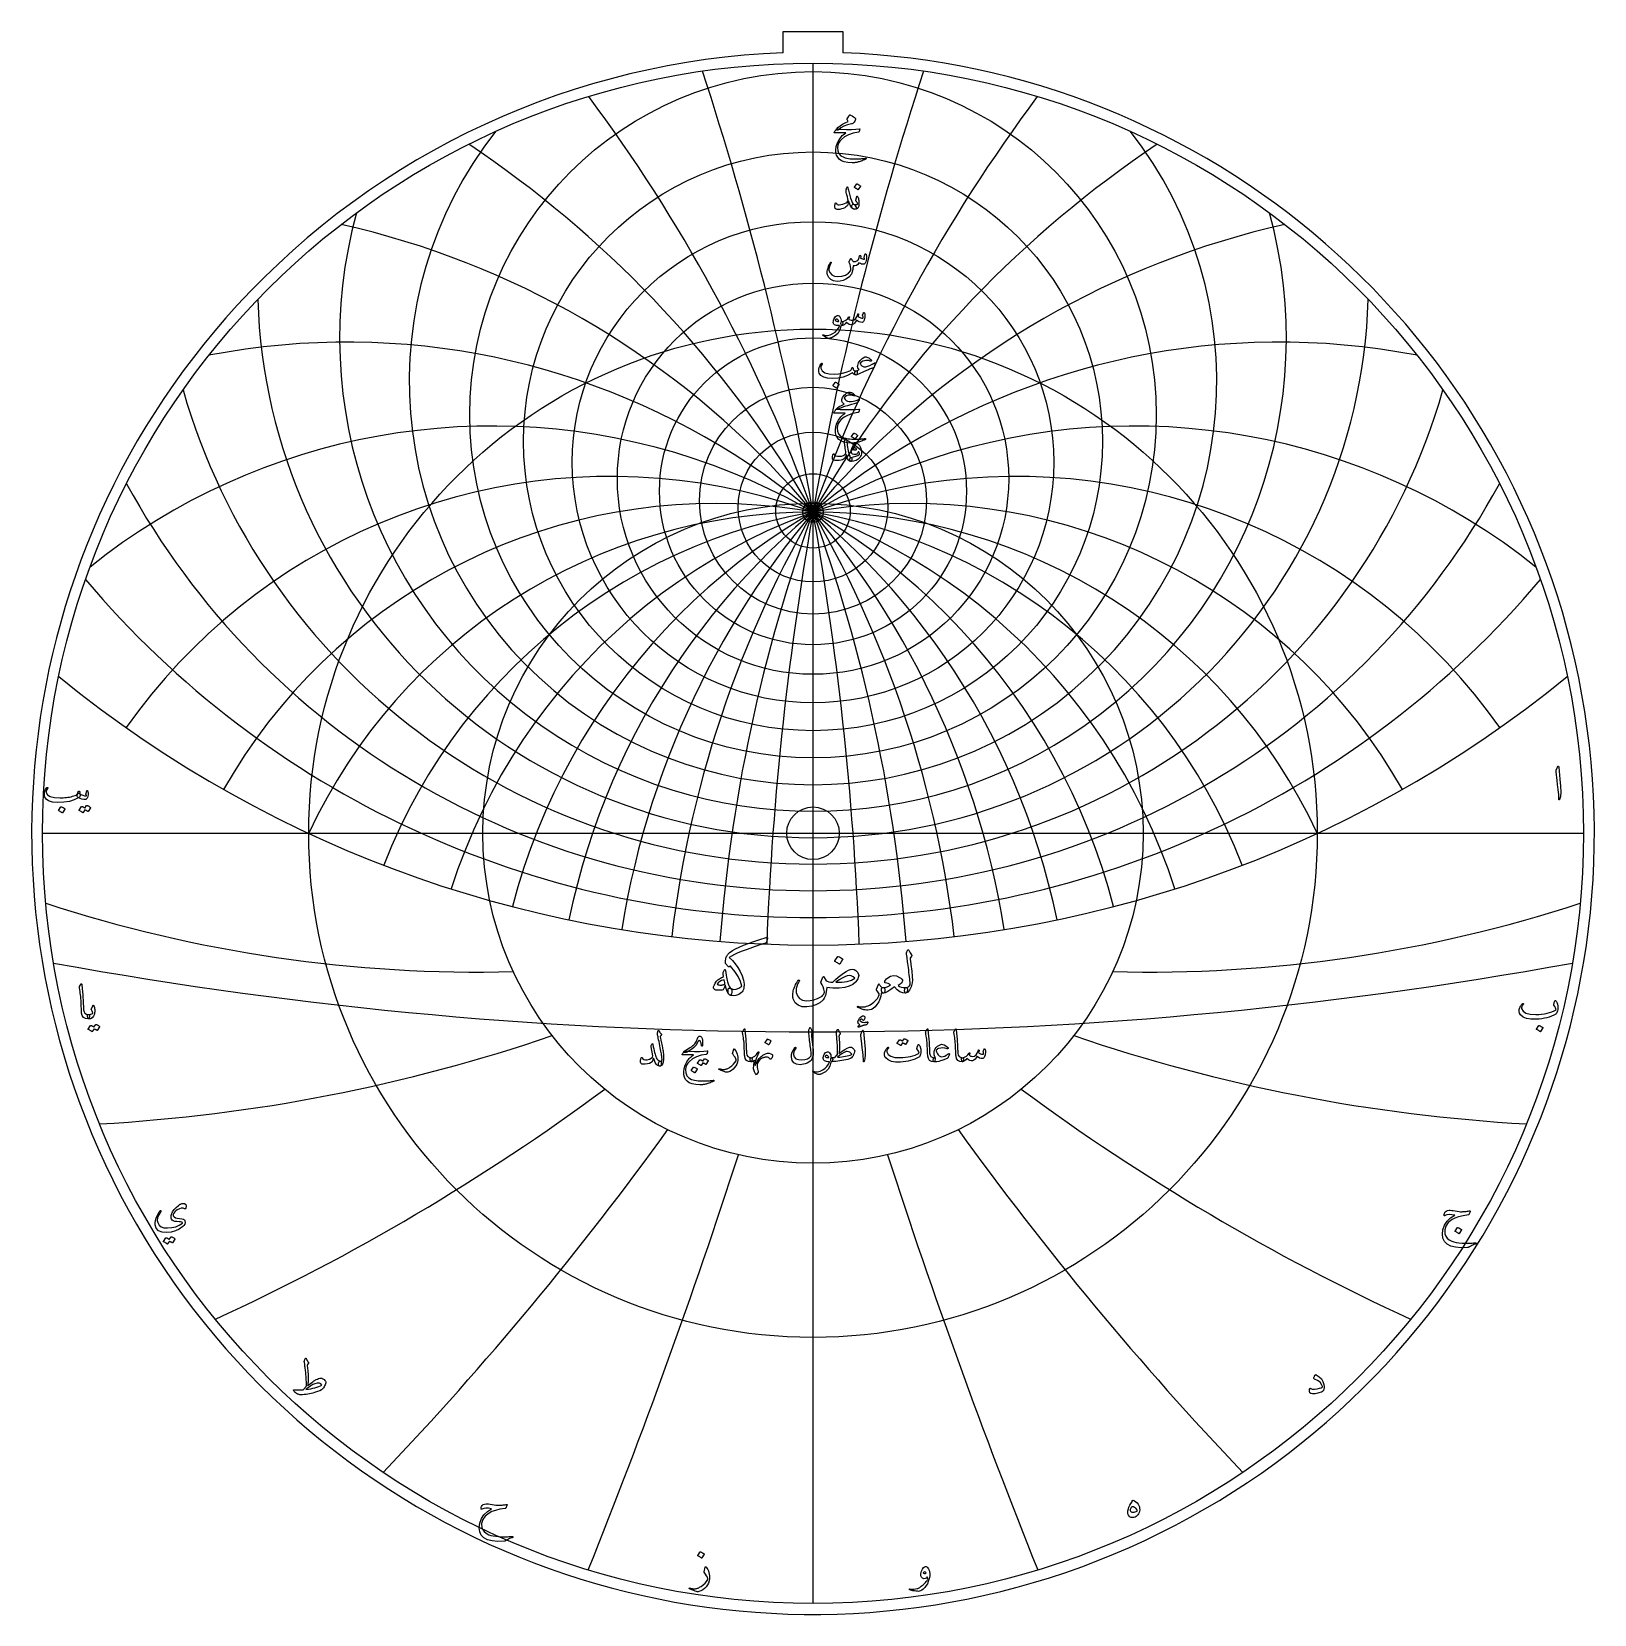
# Model space of a CAD drawing. Header units: millimetres. Extents: x -62 to 62, y -62 to 63.
import ezdxf

# ---------------------------------------------------------------- set-up
doc = ezdxf.new("R2010")
doc.units = ezdxf.units.MM
for name, color, linetype in [('CUT_INNER', 6, 'Continuous'), ('CUT_OUTER', 1, 'Continuous'), ('ENGRAVE', 7, 'Continuous'), ('ENGRAVE_FINE', 8, 'Continuous'), ('TEXT', 5, 'Continuous')]:
    doc.layers.add(name, color=color, linetype=linetype)

msp = doc.modelspace()

# ---------------------------------------------------------------- linework, layer by layer
at = {"layer": 'CUT_INNER'}
msp.add_circle((0, 0), 2.075, dxfattribs=at)
at = {"layer": 'CUT_OUTER'}
for points in [[(-2.3625, 63.2325), (2.3625, 63.2325), (2.3625, 61.567)], [(-2.3625, 61.567), (-2.3625, 63.2325)]]:
    msp.add_lwpolyline(points, dxfattribs=at)
for centre, radius, start, end in [((-0.0002, -0.0002), 61.6124, 137.460696, 87.802279), ((-0.0008, 0.0012), 61.6111, 92.196778, 137.461198)]:
    msp.add_arc(centre, radius, start, end, dxfattribs=at)
at = {"layer": 'ENGRAVE'}
for points in [[(0, -60.75), (0, 60.75)], [(-60.75, 0), (60.75, 0)], [(0, -60.75), (0, -26.0306)]]:
    msp.add_lwpolyline(points, dxfattribs=at)
for centre, radius in [((0, 0), 60.75), ((0, 33.0117), 27.0686), ((0, 30.9158), 22.8253), ((0, 29.2623), 18.9781), ((0, 27.9678), 15.4295), ((0, 0), 39.7663), ((0, 26.9731), 12.1051), ((0, 26.2366), 8.9457), ((0, 25.7291), 5.9024), ((0, 25.4319), 2.9332), ((0, 0), 26.0306), ((0, 25.3339), 0.81)]:
    msp.add_circle(centre, radius, dxfattribs=at)
for centre, radius, start, end in [((0, 35.6694), 31.8404, 141.807745, 38.192255), ((0, 39.0633), 37.3271, 164.663432, 15.336568), ((0, 43.4561), 43.8031, 181.754826, 358.245174), ((0, 49.2602), 51.6924, 196.051023, 343.948977), ((0, 57.1591), 61.6899, 208.658993, 331.341007), ((0, -18.5433), 43.8773, 25, 155), ((0, -18.5433), 43.8773, 25, 155), ((0, 68.369), 75.0236, 220.132937, 319.867063), ((0, 85.2791), 94.0951, 230.794386, 309.205614), ((-26.4295, 98.6361), 109.5854, 251.886951, 271.462631), ((26.4295, 98.6361), 109.5854, 268.537369, 288.113049), ((-63.7105, 110.3497), 133.482, 273.200226, 288.860771), ((63.7105, 110.3497), 133.482, 251.139229, 266.799774), ((-119.9699, 119.9699), 174.2611, 294.709191, 306.454599), ((119.9699, 119.9699), 174.2611, 233.545401, 245.290809), ((-220.1844, 127.1235), 257.3382, 316.377737, 324.208009), ((220.1844, 127.1235), 257.3382, 215.791991, 223.622263), ((-490.881, 131.5312), 509.7509, 338.159472, 342.074608), ((490.881, 131.5312), 509.7509, 197.925392, 201.840528)]:
    msp.add_arc(centre, radius, start, end, dxfattribs=at)
at = {"layer": 'ENGRAVE_FINE'}
for centre, radius, start, end in [((-248.8403, -18.5433), 252.6791, 2.222313, 18.138904), ((-248.8403, -18.5433), 252.6791, 2.222313, 18.138904), ((248.8403, -18.5433), 252.6791, 161.861096, 177.777687), ((248.8403, -18.5433), 252.6791, 161.861096, 177.777687), ((-120.5518, -18.5433), 128.2885, 4.47719, 36.696033), ((-120.5518, -18.5433), 128.2885, 4.47719, 36.696033), ((120.5518, -18.5433), 128.2885, 143.303967, 175.52281), ((120.5518, -18.5433), 128.2885, 143.303967, 175.52281), ((-75.9977, -18.5433), 87.7545, 6.799082, 56.167179), ((-75.9977, -18.5433), 87.7545, 6.799082, 56.167179), ((75.9977, -18.5433), 87.7545, 123.832821, 173.200918), ((75.9977, -18.5433), 87.7545, 123.832821, 173.200918), ((-52.2909, -18.5433), 68.2609, 9.226433, 77.22755), ((-52.2909, -18.5433), 68.2609, 9.226433, 77.22755), ((52.2909, -18.5433), 68.2609, 102.77245, 170.773567), ((52.2909, -18.5433), 68.2609, 102.77245, 170.773567), ((-36.8174, -18.5433), 57.2777, 11.804305, 100.885265), ((-36.8174, -18.5433), 57.2777, 11.804305, 100.885265), ((36.8174, -18.5433), 57.2777, 79.114735, 168.195695), ((36.8174, -18.5433), 57.2777, 79.114735, 168.195695), ((-25.3326, -18.5433), 50.6651, 14.587882, 128.690572), ((-25.3326, -18.5433), 50.6651, 14.587882, 128.690572), ((25.3326, -18.5433), 50.6651, 51.309428, 165.412118), ((25.3326, -18.5433), 50.6651, 51.309428, 165.412118), ((-15.97, -18.5433), 46.6932, 17.647457, 144.863094), ((-15.97, -18.5433), 46.6932, 17.647457, 144.863094), ((15.97, -18.5433), 46.6932, 35.136906, 162.352543), ((15.97, -18.5433), 46.6932, 35.136906, 162.352543), ((-7.7367, -18.5433), 44.5541, 21.075864, 150.400641), ((-7.7367, -18.5433), 44.5541, 21.075864, 150.400641), ((7.7367, -18.5433), 44.5541, 29.599359, 158.924136), ((7.7367, -18.5433), 44.5541, 29.599359, 158.924136), ((0, 317.2545), 332.9189, 259.637891, 280.362109)]:
    msp.add_arc(centre, radius, start, end, dxfattribs=at)
at = {"layer": 'TEXT'}
for points in [[(3.0323, 55.9602), (2.7184, 55.8782), (2.4413, 55.7725), (2.201, 55.6429), (1.9976, 55.4895), (1.9664, 55.466), (1.9374, 55.4527), (1.9107, 55.4498), (1.8862, 55.4572), (1.8577, 55.4911), (1.8619, 55.5389), (1.899, 55.6007), (1.9688, 55.6764), (2.1339, 55.8133), (2.3236, 55.9368), (2.538, 56.0469), (2.7772, 56.1434), (2.7089, 56.244), (2.6961, 56.2692), (2.6901, 56.2943), (2.6907, 56.3195), (2.6981, 56.3446), (2.7464, 56.4405), (2.7907, 56.5198), (2.8309, 56.5824), (2.867, 56.6284), (2.8901, 56.6502), (2.9128, 56.6617), (2.935, 56.6628), (2.9568, 56.6536), (3.0832, 56.5822), (3.1895, 56.5153), (3.2755, 56.4529), (3.3413, 56.3949), (3.354, 56.3763), (3.3601, 56.3527), (3.3594, 56.3242), (3.352, 56.2907), (3.3289, 56.2384), (3.2918, 56.1749), (3.2409, 56.1001), (3.176, 56.0141), (3.1589, 56.0013), (3.1293, 55.988), (3.0871, 55.9743), (3.0323, 55.9602)], [(2.1844, 55.5434), (2.6454, 55.5273), (3.044, 55.5255), (3.3801, 55.538), (3.6538, 55.565), (3.6622, 55.566), (3.6695, 55.5654), (3.6757, 55.5633), (3.6808, 55.5596), (3.6845, 55.5546), (3.6866, 55.5484), (3.6872, 55.5411), (3.6862, 55.5327), (3.6791, 55.4999), (3.6722, 55.4698), (3.6656, 55.4424), (3.6592, 55.4177), (3.653, 55.3957), (3.6471, 55.3764), (3.6414, 55.3598), (3.6359, 55.3458), (3.6242, 55.3236), (3.6107, 55.3072), (3.5954, 55.2967), (3.5784, 55.2919), (3.1634, 55.2167), (2.8023, 55.0988), (2.4952, 54.9383), (2.2419, 54.7351), (2.1139, 54.5889), (2.0209, 54.4342), (1.963, 54.2709), (1.9401, 54.0992), (1.9621, 53.8295), (2.0497, 53.6096), (2.2028, 53.4397), (2.4215, 53.3195), (2.5349, 53.2832), (2.6595, 53.2531), (2.7954, 53.2293), (2.9425, 53.2117), (3.1005, 53.2003), (3.2694, 53.1947), (3.449, 53.1949), (3.6394, 53.201), (3.7071, 53.2048), (3.7737, 53.2091), (3.8392, 53.2138), (3.9035, 53.2189), (3.9663, 53.2245), (4.027, 53.2306), (4.0857, 53.2371), (4.1424, 53.2441), (4.1597, 53.245), (4.1721, 53.2405), (4.1795, 53.2306), (4.182, 53.2153), (4.1806, 53.1976), (4.1766, 53.1839), (4.1698, 53.1742), (4.1604, 53.1686), (4.0589, 53.1257), (3.9628, 53.0869), (3.8721, 53.0521), (3.7868, 53.0213), (3.707, 52.9944), (3.6332, 52.971), (3.5651, 52.9513), (3.5029, 52.9351), (3.4444, 52.9232), (3.3875, 52.9127), (3.3322, 52.9034), (3.2784, 52.8956), (3.2259, 52.8895), (3.1746, 52.8857), (3.1245, 52.8841), (3.0754, 52.8848), (2.7404, 52.9109), (2.461, 52.9674), (2.2374, 53.0546), (2.0694, 53.1722), (1.9461, 53.3193), (1.8601, 53.4911), (1.8114, 53.6876), (1.8, 53.9087), (1.8352, 54.1831), (1.9194, 54.4494), (2.0526, 54.7077), (2.2347, 54.9578), (2.3059, 55.0335), (2.3865, 55.106), (2.4765, 55.1754), (2.576, 55.2416), (1.7066, 55.2488), (1.6857, 55.2578), (1.6769, 55.274), (1.6803, 55.2973), (1.6958, 55.3279), (1.725, 55.3723), (1.7515, 55.4123), (1.7753, 55.4478), (1.7964, 55.4788), (1.8148, 55.505), (1.8305, 55.5264), (1.8435, 55.5428), (1.8539, 55.5542), (1.8772, 55.5562), (1.9401, 55.5551), (2.0425, 55.5508), (2.1844, 55.5434)], [(3.4472, 51.2176), (3.4517, 51.2221), (3.458, 51.2248), (3.4661, 51.2257), (3.476, 51.2248), (3.5458, 51.1965), (3.6116, 51.1619), (3.6734, 51.121), (3.7311, 51.0739), (3.7367, 51.0667), (3.7391, 51.0595), (3.7385, 51.0523), (3.7347, 51.0451), (3.5658, 50.7721), (3.5595, 50.7656), (3.5514, 50.764), (3.5415, 50.7674), (3.5299, 50.7757), (3.5198, 50.7829), (3.5038, 50.7936), (3.482, 50.808), (3.4544, 50.826), (3.4205, 50.8475), (3.3799, 50.8727), (3.3325, 50.9014), (3.2784, 50.9337), (3.2712, 50.9391), (3.2676, 50.9445), (3.2676, 50.9499), (3.2712, 50.9553)], [(2.7538, 50.9086), (2.7745, 50.8144), (2.7969, 50.7186), (2.8212, 50.6213), (2.8472, 50.5224), (2.8751, 50.4214), (2.9047, 50.318), (2.9362, 50.2122), (2.9694, 50.1038), (3.0365, 49.9089), (3.0978, 49.7625), (3.1533, 49.6646), (3.2029, 49.6152), (3.2463, 49.5858), (3.2901, 49.5443), (3.3343, 49.4906), (3.379, 49.4248), (3.4212, 49.3433), (3.4329, 49.282), (3.414, 49.2409), (3.3646, 49.22), (3.205, 49.2362), (3.0637, 49.3422), (2.9409, 49.538), (2.8365, 49.8236), (2.8342, 49.8283), (2.8311, 49.8317), (2.827, 49.8337), (2.8221, 49.8344), (2.8185, 49.8337), (2.8149, 49.8317), (2.8113, 49.8283), (2.8077, 49.8236), (2.7976, 49.7773), (2.7853, 49.7284), (2.7707, 49.6767), (2.7538, 49.6224), (2.7354, 49.571), (2.7161, 49.5281), (2.6959, 49.4937), (2.6748, 49.4679), (2.5989, 49.4017), (2.5041, 49.3431), (2.3905, 49.2921), (2.258, 49.2488), (2.1233, 49.2166), (2.0065, 49.2029), (1.9077, 49.2077), (1.8269, 49.2308), (1.7577, 49.2887), (1.7263, 49.3907), (1.7326, 49.5366), (1.7766, 49.7266), (1.7809, 49.7329), (1.7865, 49.7374), (1.7935, 49.7401), (1.8018, 49.741), (1.8116, 49.7398), (1.8197, 49.7365), (1.826, 49.7309), (1.8305, 49.723), (1.8476, 49.6832), (1.8664, 49.6502), (1.8871, 49.624), (1.9095, 49.6044), (1.9796, 49.5784), (2.0748, 49.5721), (2.1952, 49.5856), (2.3407, 49.6188), (2.4958, 49.6687), (2.6164, 49.7248), (2.7024, 49.7872), (2.7538, 49.8559), (2.7624, 49.9255), (2.7484, 50.0445), (2.7121, 50.213), (2.6532, 50.4308), (2.6249, 50.5455), (2.6083, 50.6382), (2.6034, 50.709), (2.6101, 50.7577), (2.6784, 50.9517), (2.6858, 50.9721), (2.6937, 50.9867), (2.702, 50.9955), (2.7107, 50.9984), (2.7215, 50.9928), (2.7323, 50.976), (2.7431, 50.9479), (2.7538, 50.9086)], [(3.4796, 49.7481), (3.4585, 49.7834), (3.4383, 49.8137), (3.4189, 49.8391), (3.4005, 49.8595), (3.3873, 49.877), (3.3799, 49.8972), (3.3783, 49.9201), (3.3826, 49.9457), (3.458, 50.2188), (3.4686, 50.2426), (3.4823, 50.2493), (3.4991, 50.239), (3.5191, 50.2116), (3.5492, 50.1534), (3.5748, 50.0832), (3.5959, 50.0008), (3.6125, 49.9062), (3.6222, 49.8155), (3.626, 49.7266), (3.624, 49.6395), (3.6161, 49.5541), (3.6033, 49.4798), (3.5865, 49.4149), (3.5656, 49.3595), (3.5406, 49.3134), (3.5099, 49.2793), (3.4679, 49.2523), (3.4147, 49.2326), (3.3502, 49.22), (3.2842, 49.2175), (3.2227, 49.2281), (3.1657, 49.2517), (3.1131, 49.2883), (3.0725, 49.3348), (3.0511, 49.388), (3.0491, 49.4479), (3.0664, 49.5146), (3.094, 49.5692), (3.1266, 49.6035), (3.1641, 49.6177), (3.2065, 49.6116), (3.3044, 49.588), (3.3898, 49.5856), (3.4625, 49.6042), (3.5227, 49.644), (3.524, 49.6545), (3.5173, 49.6754), (3.5025, 49.7066), (3.4796, 49.7481)], [(4.0993, 45.6667), (4.1056, 45.6824), (4.1137, 45.6937), (4.1236, 45.7004), (4.1352, 45.7027), (4.1503, 45.7009), (4.1631, 45.6955), (4.1736, 45.6865), (4.182, 45.6739), (4.2024, 45.629), (4.217, 45.5733), (4.2257, 45.5068), (4.2287, 45.4296), (4.2208, 45.3034), (4.1972, 45.1835), (4.1579, 45.0699), (4.1029, 44.9625), (4.084, 44.9367), (4.0634, 44.9167), (4.0409, 44.9026), (4.0167, 44.8943), (3.9289, 44.8887), (3.8344, 44.9042), (3.7331, 44.9408), (3.6251, 44.9985), (3.5341, 44.8739), (3.4266, 44.791), (3.3024, 44.7499), (3.1616, 44.7506), (3.157, 44.6748), (3.1504, 44.6019), (3.1417, 44.532), (3.1311, 44.465), (3.1184, 44.4004), (3.1037, 44.3379), (3.087, 44.2773), (3.0682, 44.2188), (3.0246, 44.1133), (2.9658, 44.0159), (2.8917, 43.9265), (2.8023, 43.8452), (2.5933, 43.706), (2.3721, 43.6081), (2.1388, 43.5515), (1.8934, 43.5362), (1.617, 43.5737), (1.3985, 43.6719), (1.2379, 43.8306), (1.1353, 44.05), (1.1214, 44.129), (1.1191, 44.2224), (1.1286, 44.3302), (1.1497, 44.4524), (1.1836, 44.5862), (1.2314, 44.7254), (1.2932, 44.87), (1.3688, 45.02), (1.3749, 45.0295), (1.3823, 45.0362), (1.3911, 45.0402), (1.4012, 45.0416), (1.4113, 45.0407), (1.42, 45.038), (1.4274, 45.0335), (1.4335, 45.0272), (1.4375, 45.018), (1.4389, 45.0084), (1.4375, 44.9982), (1.4335, 44.9877), (1.3374, 44.7881), (1.2754, 44.6239), (1.2476, 44.4953), (1.2539, 44.4021), (1.3446, 44.1966), (1.4874, 44.0473), (1.6823, 43.9541), (1.9293, 43.9171), (2.2747, 43.9391), (2.567, 44.0266), (2.8064, 44.1798), (2.9928, 44.3985), (2.9921, 44.5426), (2.9685, 44.6949), (2.922, 44.8552), (2.8526, 45.0236), (2.8439, 45.0407), (2.8392, 45.056), (2.8385, 45.0694), (2.8419, 45.0811), (2.8612, 45.1212), (2.8796, 45.1588), (2.8971, 45.1939), (2.9137, 45.2266), (2.9294, 45.2564), (2.9443, 45.2827), (2.9582, 45.3058), (2.9712, 45.3254), (2.9786, 45.3337), (2.9865, 45.3371), (2.9948, 45.3355), (3.0035, 45.329), (3.008, 45.3241), (3.0143, 45.3164), (3.0224, 45.3061), (3.0323, 45.2931), (3.0435, 45.2774), (3.0556, 45.2589), (3.0687, 45.2378), (3.0826, 45.214), (3.1109, 45.1682), (3.1347, 45.135), (3.154, 45.1143), (3.1688, 45.1063), (3.2622, 45.0984), (3.3556, 45.1143), (3.449, 45.1541), (3.5424, 45.2176), (3.5764, 45.2598), (3.6098, 45.329), (3.6428, 45.4251), (3.6754, 45.5482), (3.6785, 45.5598), (3.6844, 45.5697), (3.6929, 45.5778), (3.7041, 45.5841), (3.7147, 45.5881), (3.7248, 45.5895), (3.7344, 45.5881), (3.7436, 45.5841), (3.7573, 45.5616), (3.7625, 45.5194), (3.7591, 45.4574), (3.7472, 45.3757), (3.8198, 45.3313), (3.8972, 45.3021), (3.9796, 45.2881), (4.067, 45.2895), (4.0659, 45.3158), (4.0625, 45.3371), (4.0569, 45.3535), (4.049, 45.3649), (4.04, 45.3757), (4.0346, 45.3865), (4.0329, 45.3973), (4.0346, 45.408)], [(2.2006, 40.004), (2.1163, 39.7082), (1.9751, 39.4606), (1.7768, 39.2609), (1.5215, 39.1094), (1.4858, 39.094), (1.4506, 39.0802), (1.4158, 39.0679), (1.3814, 39.0573), (1.3477, 39.0484), (1.3149, 39.0416), (1.2831, 39.0367), (1.2521, 39.0339), (1.1748, 39.0449), (1.0724, 39.0851), (0.9449, 39.1545), (0.7922, 39.2531), (0.7758, 39.2672), (0.7662, 39.2809), (0.7632, 39.2942), (0.7671, 39.307), (0.7756, 39.3169), (0.7868, 39.3213), (0.8007, 39.3205), (0.8173, 39.3142), (0.9761, 39.2627), (1.1542, 39.263), (1.3515, 39.3148), (1.5682, 39.4184), (1.7452, 39.5385), (1.8916, 39.6797), (2.0074, 39.8421), (2.0928, 40.0255), (2.0921, 40.032), (2.0901, 40.0372), (2.0867, 40.041), (2.082, 40.0435), (1.9583, 40.0507), (1.853, 40.065), (1.7661, 40.0866), (1.6976, 40.1153), (1.6446, 40.1598), (1.6113, 40.2213), (1.5979, 40.2999), (1.6042, 40.3956), (1.6062, 40.4083), (1.6087, 40.4212), (1.6116, 40.4343), (1.6149, 40.4477), (1.6188, 40.4615), (1.623, 40.476), (1.6277, 40.4911), (1.6329, 40.507), (1.6751, 40.6096), (1.7263, 40.6947), (1.7865, 40.7623), (1.8557, 40.8123), (1.9264, 40.8397), (1.9913, 40.8393), (2.0503, 40.811), (2.1036, 40.7549), (2.15, 40.6767), (2.1853, 40.586), (2.2093, 40.4827), (2.2221, 40.3668), (2.2292, 40.3669), (2.236, 40.3673), (2.2427, 40.3678), (2.2491, 40.3686), (2.2555, 40.3694), (2.2621, 40.37), (2.2689, 40.3703), (2.276, 40.3704), (2.3003, 40.3653), (2.3191, 40.3498), (2.3326, 40.3239), (2.3407, 40.2878), (2.344, 40.2481), (2.3434, 40.2079), (2.3387, 40.1672), (2.3299, 40.1261), (2.3184, 40.09), (2.3056, 40.0641), (2.2915, 40.0487), (2.276, 40.0435), (2.2077, 40.0435), (2.2073, 40.037), (2.2059, 40.0282), (2.2037, 40.0172), (2.2006, 40.004)], [(2.0281, 40.4064), (1.9904, 40.4721), (1.9491, 40.5186), (1.9042, 40.5458), (1.8557, 40.5537), (1.8267, 40.546), (1.8009, 40.5339), (1.7782, 40.5173), (1.7586, 40.4962), (1.7524, 40.4849), (1.7515, 40.4728), (1.756, 40.4598), (1.7658, 40.4459), (1.8029, 40.4133), (1.8565, 40.3911), (1.9268, 40.3792), (2.0137, 40.3776), (2.0227, 40.3794), (2.0281, 40.3848), (2.0299, 40.3938), (2.0281, 40.4064)], [(4.0149, 41.0674), (4.0227, 41.0728), (4.032, 41.071), (4.0425, 41.062), (4.0544, 41.0459), (4.0672, 41.0185), (4.0769, 40.9794), (4.0834, 40.9287), (4.0867, 40.8662), (4.0879, 40.7953), (4.084, 40.7261), (4.0753, 40.6587), (4.0616, 40.5932), (4.0216, 40.4656), (3.9772, 40.374), (3.9282, 40.3183), (3.8748, 40.2986), (3.7484, 40.306), (3.6314, 40.339), (3.5238, 40.3976), (3.4257, 40.4818), (3.3583, 40.3491), (3.2784, 40.2456), (3.1859, 40.1713), (3.0808, 40.1261), (2.9705, 40.1162), (2.8589, 40.1441), (2.746, 40.2097), (2.6317, 40.3129), (2.5392, 40.1951), (2.4485, 40.1109), (2.3595, 40.0603), (2.2724, 40.0435), (2.2549, 40.0534), (2.2383, 40.083), (2.2226, 40.1324), (2.2077, 40.2016), (2.2024, 40.2698), (2.2113, 40.3201), (2.2347, 40.3525), (2.2724, 40.3668), (2.4381, 40.4043), (2.5832, 40.4773), (2.7076, 40.5858), (2.8113, 40.7297), (2.8169, 40.7376), (2.823, 40.7432), (2.8295, 40.7465), (2.8365, 40.7477), (2.845, 40.7468), (2.8526, 40.7441), (2.8594, 40.7396), (2.8652, 40.7333), (2.8686, 40.714), (2.8607, 40.6812), (2.8416, 40.6349), (2.8113, 40.5752), (2.8511, 40.5292), (2.9128, 40.4953), (2.9966, 40.4735), (3.1023, 40.4638), (3.2341, 40.4915), (3.3493, 40.5815), (3.4479, 40.734), (3.5299, 40.9489), (3.5339, 40.9599), (3.5389, 40.9677), (3.5447, 40.9724), (3.5514, 40.974), (3.5615, 40.9731), (3.5703, 40.9704), (3.5777, 40.9659), (3.5838, 40.9596), (3.5883, 40.9507), (3.5909, 40.9417), (3.5918, 40.9327), (3.5909, 40.9237), (3.555, 40.7728), (3.597, 40.7355), (3.6475, 40.7028), (3.7066, 40.6745), (3.7742, 40.6507), (3.84, 40.6352), (3.89, 40.6318), (3.9244, 40.6406), (3.943, 40.6614), (3.9491, 40.6933), (3.9457, 40.7387), (3.9329, 40.7975), (3.9107, 40.8698), (3.9145, 40.8903), (3.9332, 40.93), (3.9666, 40.9891), (4.0149, 41.0674)], [(4.8897, 37.0493), (4.8179, 36.7619), (4.8098, 36.7479), (4.7963, 36.7349), (4.7774, 36.7228), (4.7532, 36.7116), (4.6994, 36.6926), (4.6423, 36.6716), (4.5818, 36.6486), (4.5179, 36.6235), (4.4506, 36.5967), (4.38, 36.5683), (4.306, 36.5383), (4.2287, 36.5068), (3.4023, 36.1475), (3.3646, 36.1558), (3.3341, 36.1807), (3.3107, 36.2223), (3.2945, 36.2804), (3.2918, 36.3422), (3.3089, 36.3945), (3.3457, 36.4374), (3.4023, 36.4709), (3.4094, 36.4741), (3.4234, 36.4803), (3.4444, 36.4894), (3.4724, 36.5014), (3.5071, 36.5161), (3.5483, 36.5333), (3.596, 36.5529), (3.6502, 36.575), (3.5804, 36.6467), (3.5362, 36.725), (3.5175, 36.8101), (3.5245, 36.902), (3.5936, 37.1205), (3.7113, 37.3053), (3.8775, 37.4564), (4.0921, 37.5738), (4.1391, 37.5848), (4.1936, 37.5819), (4.2558, 37.5651), (4.3257, 37.5343), (4.3982, 37.4923), (4.4649, 37.4454), (4.5257, 37.3935), (4.5807, 37.3367), (4.5962, 37.3158), (4.6032, 37.2963), (4.6016, 37.2781), (4.5915, 37.2613), (4.5763, 37.2482), (4.5592, 37.2415), (4.5403, 37.241), (4.5197, 37.2469), (4.4121, 37.2808), (4.2978, 37.2963), (4.1768, 37.2934), (4.049, 37.272), (3.9334, 37.2375), (3.8415, 37.1912), (3.7735, 37.1333), (3.7293, 37.0637), (3.7248, 37.0327), (3.7365, 36.9972), (3.7643, 36.9572), (3.8083, 36.9128), (3.8586, 36.8723), (3.9089, 36.8409), (3.9592, 36.8185), (4.0095, 36.805), (4.1602, 36.8012), (4.3212, 36.8328), (4.4925, 36.9), (4.6742, 37.0026), (4.6937, 37.0149), (4.7128, 37.0268), (4.7314, 37.0383), (4.7496, 37.0493), (4.7671, 37.0596), (4.7837, 37.069), (4.7995, 37.0776), (4.8143, 37.0852), (4.8554, 37.1045), (4.8816, 37.105), (4.8931, 37.0866), (4.8897, 37.0493)], [(0.6611, 37.0601), (0.6739, 37.074), (0.6871, 37.0798), (0.7008, 37.0776), (0.715, 37.0672), (0.7257, 37.0538), (0.7293, 37.0385), (0.7257, 37.0214), (0.715, 37.0026), (0.6602, 36.9177), (0.6251, 36.8391), (0.6099, 36.7668), (0.6144, 36.7008), (0.7269, 36.4839), (0.9458, 36.3325), (1.2712, 36.2468), (1.703, 36.2265), (2.0234, 36.2501), (2.3308, 36.2993), (2.6252, 36.3741), (2.9065, 36.4744), (2.9562, 36.5039), (2.9972, 36.549), (3.0298, 36.6098), (3.0538, 36.6864), (3.0619, 36.7082), (3.0754, 36.7232), (3.0942, 36.7316), (3.1185, 36.7331), (3.1358, 36.7257), (3.1481, 36.7107), (3.1556, 36.688), (3.158, 36.6577), (3.1749, 36.5827), (3.2218, 36.5265), (3.2988, 36.4893), (3.4059, 36.4709), (3.4445, 36.4623), (3.4706, 36.4403), (3.4841, 36.4048), (3.485, 36.3559), (3.4719, 36.2647), (3.4544, 36.1996), (3.4324, 36.1605), (3.4059, 36.1475), (3.3271, 36.1578), (3.2523, 36.1888), (3.1816, 36.2405), (3.1149, 36.3128), (3.1093, 36.3157), (3.0996, 36.3137), (3.0859, 36.3067), (3.0682, 36.2948), (2.7332, 36.1062), (2.3676, 35.9715), (1.9715, 35.8906), (1.5449, 35.8637), (1.1506, 35.8906), (0.8443, 35.9715), (0.626, 36.1062), (0.4958, 36.2948), (0.4662, 36.4001), (0.4563, 36.5077), (0.4662, 36.6175), (0.4958, 36.7295), (0.5358, 36.8337), (0.5766, 36.9235), (0.6184, 36.999), (0.6611, 37.0601)], [(1.7497, 35.5691), (1.7542, 35.5736), (1.7604, 35.5763), (1.7685, 35.5772), (1.7784, 35.5763), (1.8482, 35.548), (1.914, 35.5134), (1.9758, 35.4725), (2.0335, 35.4254), (2.0391, 35.4182), (2.0416, 35.411), (2.0409, 35.4038), (2.0371, 35.3966), (1.8682, 35.1236), (1.8619, 35.1171), (1.8539, 35.1155), (1.844, 35.1189), (1.8323, 35.1272), (1.8222, 35.1344), (1.8063, 35.1451), (1.7845, 35.1595), (1.7569, 35.1775), (1.7229, 35.199), (1.6823, 35.2242), (1.6349, 35.2529), (1.5808, 35.2852), (1.5736, 35.2906), (1.57, 35.296), (1.57, 35.3014), (1.5736, 35.3068)], [(3.6448, 34.2207), (3.6478, 34.1953), (3.6314, 34.148), (3.5957, 34.0786), (3.5406, 33.9872), (3.529, 33.9724), (3.5155, 33.9602), (3.5002, 33.9508), (3.4832, 33.9441), (3.2532, 33.8808), (3.0484, 33.8237), (2.8688, 33.773), (2.7143, 33.7285), (2.585, 33.6906), (2.4808, 33.6594), (2.4017, 33.6349), (2.3479, 33.6171), (1.9131, 33.4231), (1.8826, 33.4209), (1.8592, 33.4249), (1.8431, 33.4353), (1.8341, 33.4519), (1.8339, 33.4579), (1.8368, 33.4653), (1.8429, 33.4741), (1.8521, 33.4842), (1.9405, 33.5673), (2.073, 33.6549), (2.2495, 33.7469), (2.47, 33.8435), (2.4101, 33.8947), (2.3595, 33.9441), (2.3184, 33.9917), (2.2868, 34.0375), (2.2672, 34.0876), (2.2625, 34.148), (2.2726, 34.2187), (2.2976, 34.2998), (2.338, 34.3842), (2.3946, 34.4686), (2.4673, 34.553), (2.5562, 34.6375), (2.653, 34.7105), (2.7458, 34.7605), (2.8344, 34.7877), (2.9191, 34.792), (3.0338, 34.7688), (3.1374, 34.721), (3.2297, 34.6485), (3.3107, 34.5513), (3.3179, 34.5391), (3.3215, 34.5279), (3.3215, 34.5176), (3.3179, 34.5081), (3.31, 34.4994), (3.3008, 34.4947), (3.2903, 34.494), (3.2784, 34.4974), (3.2255, 34.5142), (3.1746, 34.5288), (3.1258, 34.5411), (3.079, 34.5513), (3.0344, 34.5589), (2.9923, 34.5638), (2.9527, 34.5661), (2.9155, 34.5656), (2.7608, 34.5474), (2.6308, 34.5036), (2.5255, 34.4343), (2.4449, 34.3393), (2.5306, 34.2263), (2.6263, 34.1426), (2.7318, 34.088), (2.8472, 34.0626), (3.019, 34.0608), (3.2038, 34.0878), (3.4017, 34.1435), (3.6125, 34.2279), (3.6213, 34.2301), (3.6296, 34.2297), (3.6374, 34.2266), (3.6448, 34.2207)], [(2.1538, 33.4339), (2.6148, 33.4177), (3.0134, 33.4159), (3.3496, 33.4285), (3.6233, 33.4555), (3.6317, 33.4565), (3.639, 33.4559), (3.6452, 33.4538), (3.6502, 33.4501), (3.6539, 33.445), (3.6561, 33.4388), (3.6566, 33.4315), (3.6556, 33.4231), (3.6485, 33.3903), (3.6417, 33.3603), (3.6351, 33.3329), (3.6287, 33.3082), (3.6225, 33.2862), (3.6165, 33.2668), (3.6108, 33.2502), (3.6053, 33.2363), (3.5936, 33.2141), (3.5802, 33.1977), (3.5649, 33.1871), (3.5478, 33.1824), (3.1329, 33.1072), (2.7718, 32.9893), (2.4646, 32.8288), (2.2113, 32.6255), (2.0833, 32.4794), (1.9904, 32.3246), (1.9324, 32.1614), (1.9095, 31.9896), (1.9315, 31.7199), (2.0191, 31.5001), (2.1723, 31.3301), (2.391, 31.21), (2.5044, 31.1736), (2.629, 31.1435), (2.7648, 31.1197), (2.9119, 31.1022), (3.07, 31.0908), (3.2389, 31.0852), (3.4185, 31.0854), (3.6089, 31.0914), (3.6766, 31.0953), (3.7432, 31.0995), (3.8086, 31.1042), (3.873, 31.1094), (3.9357, 31.115), (3.9965, 31.1211), (4.0552, 31.1276), (4.1119, 31.1346), (4.1292, 31.1355), (4.1415, 31.131), (4.1489, 31.1211), (4.1514, 31.1058), (4.1501, 31.0881), (4.146, 31.0744), (4.1393, 31.0647), (4.1299, 31.0591), (4.0284, 31.0162), (3.9323, 30.9774), (3.8415, 30.9426), (3.7562, 30.9118), (3.6765, 30.8849), (3.6026, 30.8615), (3.5346, 30.8417), (3.4724, 30.8256), (3.4139, 30.8137), (3.357, 30.8031), (3.3016, 30.7939), (3.2478, 30.7861), (3.1954, 30.78), (3.1441, 30.7762), (3.0939, 30.7746), (3.0448, 30.7753), (2.7098, 30.8013), (2.4305, 30.8579), (2.2068, 30.945), (2.0389, 31.0627), (1.9156, 31.2098), (1.8296, 31.3816), (1.7809, 31.578), (1.7694, 31.7992), (1.8047, 32.0736), (1.8889, 32.3399), (2.022, 32.5981), (2.2041, 32.8483), (2.2753, 32.924), (2.3559, 32.9965), (2.446, 33.0659), (2.5455, 33.1321), (1.676, 33.1393), (1.6551, 33.1483), (1.6464, 33.1645), (1.6497, 33.1878), (1.6652, 33.2183), (1.6944, 33.2628), (1.7209, 33.3028), (1.7447, 33.3383), (1.7658, 33.3692), (1.7842, 33.3955), (1.8, 33.4168), (1.813, 33.4332), (1.8233, 33.4447), (1.8467, 33.4467), (1.9095, 33.4456), (2.0119, 33.4413), (2.1538, 33.4339)], [(3.2119, 31.5578), (3.2164, 31.5623), (3.2227, 31.565), (3.2308, 31.5659), (3.2407, 31.565), (3.3105, 31.5367), (3.3763, 31.5021), (3.438, 31.4612), (3.4957, 31.4141), (3.5014, 31.4069), (3.5038, 31.3997), (3.5031, 31.3925), (3.4993, 31.3853), (3.3305, 31.1123), (3.3242, 31.1058), (3.3161, 31.1042), (3.3062, 31.1076), (3.2945, 31.1159), (3.2844, 31.1231), (3.2685, 31.1338), (3.2467, 31.1482), (3.2191, 31.1662), (3.1852, 31.1877), (3.1445, 31.2129), (3.0972, 31.2416), (3.0431, 31.274), (3.0359, 31.2793), (3.0323, 31.2847), (3.0323, 31.2901), (3.0359, 31.2955)], [(2.9892, 29.6536), (3.0152, 29.6411), (3.0359, 29.6213), (3.0511, 29.5943), (3.061, 29.5602), (3.0675, 29.518), (3.0691, 29.4776), (3.0657, 29.439), (3.0574, 29.4021), (3.0451, 29.3707), (3.0296, 29.3482), (3.0109, 29.3348), (2.9892, 29.3303), (2.8816, 29.3601), (2.7925, 29.4354), (2.7217, 29.5559), (2.6694, 29.7219), (2.6627, 29.7505), (2.6568, 29.7753), (2.6519, 29.7963), (2.6479, 29.8135), (2.6447, 29.8269), (2.6425, 29.8364), (2.6411, 29.8421), (2.6407, 29.844), (2.6353, 29.8546), (2.6299, 29.8575), (2.6245, 29.8528), (2.6191, 29.8405), (2.558, 29.7026), (2.4898, 29.5943), (2.4143, 29.5158), (2.3317, 29.4668), (2.2118, 29.4291), (2.0712, 29.4057), (1.91, 29.3967), (1.7281, 29.4021), (1.6066, 29.4396), (1.5404, 29.5306), (1.5294, 29.675), (1.5736, 29.8728), (1.5837, 29.8966), (1.5961, 29.9141), (1.6107, 29.9253), (1.6275, 29.9303), (1.6441, 29.9287), (1.6581, 29.9204), (1.6693, 29.9053), (1.6778, 29.8836), (1.696, 29.8371), (1.7182, 29.8018), (1.7445, 29.7778), (1.7748, 29.765), (1.9448, 29.739), (2.1062, 29.7363), (2.2592, 29.7569), (2.4035, 29.8009), (2.4662, 29.8337), (2.5176, 29.8782), (2.5578, 29.9343), (2.5868, 30.0021), (2.585, 30.0342), (2.576, 30.109), (2.5598, 30.2264), (2.5365, 30.3865), (2.5246, 30.4722), (2.514, 30.5496), (2.5048, 30.6186), (2.497, 30.6794), (2.4902, 30.7313), (2.4844, 30.7741), (2.4794, 30.8077), (2.4754, 30.832), (2.472, 30.8693), (2.4727, 30.9021), (2.4774, 30.9304), (2.4862, 30.9542), (2.5001, 30.9837), (2.5131, 31.0112), (2.5252, 31.0367), (2.5365, 31.0602), (2.5466, 31.0816), (2.5553, 31.1011), (2.5627, 31.1185), (2.5688, 31.1338), (2.5751, 31.1462), (2.5832, 31.1545), (2.5931, 31.1588), (2.6047, 31.159), (2.6175, 31.154), (2.6272, 31.1464), (2.6337, 31.1361), (2.6371, 31.1231), (2.659, 30.9393), (2.6815, 30.7651), (2.7048, 30.6007), (2.7287, 30.4458), (2.7531, 30.3007), (2.7776, 30.1651), (2.8025, 30.0393), (2.8275, 29.9231), (2.8578, 29.8146), (2.8949, 29.7336), (2.9386, 29.6799), (2.9892, 29.6536)], [(3.4023, 30.7997), (3.427, 30.7961), (3.4544, 30.7853), (3.4845, 30.7674), (3.5173, 30.7422), (3.6576, 30.5927), (3.7553, 30.4243), (3.8103, 30.237), (3.8227, 30.0309), (3.8117, 29.9235), (3.7894, 29.8279), (3.756, 29.7439), (3.7113, 29.6716), (3.5665, 29.5223), (3.3978, 29.4156), (3.2054, 29.3516), (2.9892, 29.3303), (2.9674, 29.3354), (2.9487, 29.3509), (2.9332, 29.3768), (2.9209, 29.4129), (2.9163, 29.4329), (2.9133, 29.4533), (2.9118, 29.4742), (2.9119, 29.4955), (2.9132, 29.5167), (2.9151, 29.5369), (2.9176, 29.5562), (2.9209, 29.5746), (2.9306, 29.6065), (2.9452, 29.6303), (2.9647, 29.646), (2.9892, 29.6536), (3.1998, 29.6819), (3.3826, 29.7345), (3.5375, 29.8113), (3.6646, 29.9123), (3.6585, 29.9628), (3.6511, 30.003), (3.6424, 30.0329), (3.6323, 30.0524), (3.6201, 30.0693), (3.6089, 30.0803), (3.5986, 30.0854), (3.5891, 30.0848), (3.5826, 30.0825), (3.5775, 30.0794), (3.5737, 30.0753), (3.5712, 30.0704), (3.5366, 29.9994), (3.4939, 29.9446), (3.4432, 29.906), (3.3844, 29.8836), (3.2135, 29.8703), (3.096, 29.9168), (3.032, 30.023), (3.0215, 30.1889), (3.0359, 30.2842), (3.0646, 30.383), (3.1077, 30.4853), (3.1652, 30.5913), (3.2258, 30.6825), (3.2856, 30.7476), (3.3444, 30.7867), (3.4023, 30.7997)], [(3.2838, 30.4117), (3.2481, 30.4016), (3.22, 30.3749), (3.1996, 30.3315), (3.1868, 30.2716), (3.187, 30.2621), (3.1877, 30.2554), (3.1888, 30.2514), (3.1904, 30.25), (3.2265, 30.2413), (3.2631, 30.2365), (3.3002, 30.2359), (3.3377, 30.2392), (3.3707, 30.2462), (3.3978, 30.2563), (3.4192, 30.2696), (3.4347, 30.286), (3.3942, 30.3437), (3.3556, 30.3839), (3.3188, 30.4065), (3.2838, 30.4117)], [(58.7107, 5.21), (58.7474, 5.2809), (58.7768, 5.3058), (58.7991, 5.2847), (58.8142, 5.2177), (58.9023, 4.2788), (58.9548, 3.7025), (58.9665, 3.2421), (58.9376, 2.8977), (58.8679, 2.6692), (58.8552, 2.6505), (58.8439, 2.6405), (58.8341, 2.639), (58.8257, 2.6462), (58.819, 2.6575), (58.8142, 2.6721), (58.8113, 2.6901), (58.8104, 2.7114), (58.8104, 2.8774), (58.8027, 3.0534), (58.7874, 3.2395), (58.7644, 3.4357), (58.7594, 3.4869), (58.7443, 3.6254), (58.7191, 3.851), (58.6839, 4.1638), (58.5996, 4.8574), (58.5977, 4.8943), (58.5996, 4.9283), (58.6053, 4.9595), (58.6149, 4.9877)], [(-57.8485, 3.1483), (-57.8448, 3.1463), (-57.8413, 3.1444), (-57.8381, 3.1425), (-57.8351, 3.1406), (-57.8321, 3.1384), (-57.8288, 3.1358), (-57.8254, 3.1327), (-57.8216, 3.1291), (-57.7907, 3.0927), (-57.7785, 3.0409), (-57.785, 2.9739), (-57.8101, 2.8915), (-57.8334, 2.8414), (-57.8571, 2.8101), (-57.8813, 2.7974), (-57.906, 2.8033), (-57.9184, 2.8093), (-57.9289, 2.812), (-57.9376, 2.8113), (-57.9443, 2.8072), (-58.2585, 2.6352), (-58.6341, 2.514), (-59.071, 2.4436), (-59.5692, 2.424), (-59.972, 2.4584), (-60.2762, 2.5504), (-60.4817, 2.6999), (-60.5885, 2.9068), (-60.6051, 3.0045), (-60.6087, 3.1023), (-60.5993, 3.2), (-60.577, 3.2977), (-60.5466, 3.3842), (-60.509, 3.4635), (-60.4642, 3.5355), (-60.4123, 3.6005), (-60.4024, 3.6086), (-60.3921, 3.6139), (-60.3814, 3.6163), (-60.3701, 3.6158), (-60.3596, 3.6112), (-60.3509, 3.6052), (-60.3442, 3.5978), (-60.3394, 3.589), (-60.3373, 3.5803), (-60.3385, 3.5698), (-60.343, 3.5573), (-60.3509, 3.543), (-60.4065, 3.4615), (-60.4429, 3.382), (-60.4602, 3.3044), (-60.4582, 3.2287), (-60.3672, 3.039), (-60.1555, 2.903), (-59.823, 2.8206), (-59.3699, 2.7919), (-59.2454, 2.7938), (-59.1213, 2.7995), (-58.9973, 2.8091), (-58.8736, 2.8225), (-58.7508, 2.8398), (-58.6298, 2.8608), (-58.5104, 2.8857), (-58.3927, 2.9145), (-58.2784, 2.9471), (-58.1848, 2.9796), (-58.1117, 3.0122), (-58.0592, 3.0448), (-58.039, 3.062), (-58.0204, 3.0831), (-58.0036, 3.108), (-57.9883, 3.1368), (-57.9741, 3.1688), (-57.9601, 3.2038), (-57.9463, 3.2417), (-57.9328, 3.2824), (-57.9275, 3.2948), (-57.9194, 3.3054), (-57.9083, 3.314), (-57.8945, 3.3207), (-57.8796, 3.3243), (-57.8657, 3.3236), (-57.8528, 3.3185), (-57.8408, 3.3092), (-57.8312, 3.2963), (-57.8255, 3.2805), (-57.8236, 3.2618), (-57.8255, 3.2402)], [(-57.9634, 2.8417), (-58.0051, 2.8812), (-58.0267, 2.9308), (-58.0281, 2.9904), (-58.0094, 3.0601), (-57.9689, 3.1226), (-57.9318, 3.1607), (-57.8981, 3.1744), (-57.8676, 3.1636), (-57.7239, 3.0685), (-57.5802, 3.0017), (-57.4365, 2.9631), (-57.2928, 2.9528), (-57.2878, 2.9538), (-57.2842, 2.9566), (-57.282, 2.9614), (-57.2813, 2.9681), (-57.2849, 2.9808), (-57.2957, 2.9998), (-57.3136, 3.0249), (-57.3388, 3.0563), (-57.3436, 3.0659), (-57.3464, 3.0754), (-57.3474, 3.085), (-57.3464, 3.0946), (-57.2545, 3.359), (-57.2502, 3.3691), (-57.2449, 3.3763), (-57.2387, 3.3806), (-57.2315, 3.382), (-57.2243, 3.3808), (-57.2181, 3.3772), (-57.2128, 3.3712), (-57.2085, 3.3629), (-57.1797, 3.2769), (-57.1625, 3.1914), (-57.1567, 3.1063), (-57.1625, 3.0218), (-57.1812, 2.9166), (-57.2066, 2.8311), (-57.2387, 2.7653), (-57.2775, 2.719), (-57.3069, 2.6936), (-57.334, 2.675), (-57.3587, 2.663), (-57.3809, 2.6577), (-57.5093, 2.6548), (-57.6492, 2.6845), (-57.8006, 2.7468), (-57.9634, 2.8417)], [(-59.3009, 2.0829), (-59.2961, 2.0877), (-59.2894, 2.0905), (-59.2808, 2.0915), (-59.2702, 2.0905), (-59.1957, 2.0604), (-59.1256, 2.0235), (-59.0597, 1.9799), (-58.9981, 1.9296), (-58.9922, 1.9219), (-58.9895, 1.9143), (-58.9902, 1.9066), (-58.9943, 1.8989), (-59.1744, 1.6077), (-59.1811, 1.6007), (-59.1898, 1.5991), (-59.2003, 1.6027), (-59.2128, 1.6115), (-59.2235, 1.6192), (-59.2405, 1.6307), (-59.2638, 1.646), (-59.2932, 1.6652), (-59.3294, 1.6882), (-59.3728, 1.715), (-59.4233, 1.7456), (-59.481, 1.7801), (-59.4887, 1.7859), (-59.4925, 1.7916), (-59.4925, 1.7974), (-59.4887, 1.8031)], [(-57.2813, 2.1902), (-57.2765, 2.195), (-57.2698, 2.1979), (-57.2612, 2.1988), (-57.2506, 2.1979), (-57.2129, 2.1837), (-57.1764, 2.1682), (-57.1411, 2.1511), (-57.1069, 2.1327), (-57.0738, 2.1126), (-57.0413, 2.0905), (-57.0096, 2.0666), (-56.9785, 2.0407), (-56.9726, 2.0328), (-56.9699, 2.0244), (-56.9706, 2.0156), (-56.9747, 2.0062), (-57.1587, 1.715), (-57.1637, 1.7112), (-57.1711, 1.7112), (-57.1809, 1.715), (-57.1932, 1.7227), (-57.2015, 1.7297), (-57.2152, 1.7394), (-57.2341, 1.7518), (-57.2583, 1.7667), (-57.288, 1.7846), (-57.3235, 1.8055), (-57.3646, 1.8296), (-57.4116, 1.8568), (-57.5572, 1.6307), (-57.5639, 1.6237), (-57.5725, 1.6221), (-57.5831, 1.6256), (-57.5955, 1.6345), (-57.6063, 1.6422), (-57.6233, 1.6537), (-57.6466, 1.669), (-57.676, 1.6882), (-57.7122, 1.7112), (-57.7555, 1.738), (-57.8061, 1.7686), (-57.8638, 1.8031), (-57.8698, 1.8089), (-57.8724, 1.8146), (-57.8717, 1.8204), (-57.8676, 1.8261), (-57.6799, 2.1059), (-57.6751, 2.1107), (-57.6684, 2.1135), (-57.6597, 2.1145), (-57.6492, 2.1135), (-57.6171, 2.1031), (-57.586, 2.091), (-57.5558, 2.0773), (-57.5266, 2.0618), (-57.4983, 2.0449), (-57.471, 2.0268), (-57.4446, 2.0076), (-57.4193, 1.9871)], [(-3.6838, -8.2168), (-3.6353, -8.2082), (-3.6047, -8.2204), (-3.5921, -8.2537), (-3.5975, -8.3079), (-3.6502, -8.5186), (-3.6664, -8.5725), (-3.6862, -8.6144), (-3.7095, -8.6444), (-3.7365, -8.6623), (-4.276, -8.8391), (-4.764, -9.0054), (-5.2005, -9.1613), (-5.5855, -9.3066), (-5.9184, -9.4421), (-6.1987, -9.5683), (-6.4262, -9.6852), (-6.6011, -9.7929), (-6.3556, -10.0324), (-6.1316, -10.2958), (-5.9292, -10.5833), (-5.7484, -10.8946), (-5.5831, -11.2575), (-5.4801, -11.594), (-5.4394, -11.9042), (-5.461, -12.188), (-5.4933, -12.3156), (-5.5328, -12.4203), (-5.5795, -12.5024), (-5.6334, -12.5617), (-5.8574, -12.7149), (-6.0741, -12.806), (-6.2837, -12.8347), (-6.4861, -12.8012), (-6.5729, -12.7563), (-6.637, -12.6838), (-6.6783, -12.5838), (-6.6969, -12.4563), (-6.696, -12.3545), (-6.6789, -12.279), (-6.6457, -12.2299), (-6.5963, -12.2072), (-6.5714, -12.2084), (-6.54, -12.2168), (-6.502, -12.2323), (-6.4574, -12.2551), (-6.2735, -12.318), (-6.0717, -12.3054), (-5.852, -12.2174), (-5.6143, -12.0539), (-5.719, -11.6919), (-5.9041, -11.3102), (-6.1693, -10.9087), (-6.5148, -10.4874), (-6.5247, -10.4806), (-6.5352, -10.4791), (-6.5463, -10.483), (-6.558, -10.4922), (-6.6106, -10.5354), (-6.6229, -10.544), (-6.6358, -10.5461), (-6.6493, -10.5416), (-6.6633, -10.5306), (-6.8933, -10.2719), (-6.8987, -10.2521), (-6.9005, -10.2072), (-6.8987, -10.1372), (-6.8933, -10.0419), (-6.8843, -9.9408), (-6.8717, -9.8575), (-6.8556, -9.7923), (-6.8358, -9.7449), (-6.8018, -9.6848), (-6.7669, -9.6288), (-6.7312, -9.577), (-6.6945, -9.5294), (-6.6569, -9.4857), (-6.6184, -9.4456), (-6.5791, -9.409), (-6.5388, -9.3761), (-6.3433, -9.249), (-6.1017, -9.1168), (-5.814, -8.9795), (-5.4801, -8.8372), (-5.1002, -8.6897), (-4.6742, -8.5372), (-4.202, -8.3796), (-3.6838, -8.2168)], [(1.9545, -9.7258), (1.9604, -9.7198), (1.9688, -9.7162), (1.9796, -9.715), (1.9928, -9.7162), (2.0859, -9.7539), (2.1736, -9.8), (2.2559, -9.8545), (2.3329, -9.9174), (2.3404, -9.927), (2.3437, -9.9366), (2.3428, -9.9461), (2.3377, -9.9557), (2.1125, -10.3198), (2.1041, -10.3285), (2.0934, -10.3306), (2.0802, -10.3261), (2.0646, -10.315), (2.0512, -10.3054), (2.0299, -10.291), (2.0009, -10.2719), (1.964, -10.2479), (1.9188, -10.2192), (1.8646, -10.1857), (1.8015, -10.1473), (1.7293, -10.1042), (1.7197, -10.097), (1.7149, -10.0899), (1.7149, -10.0827), (1.7197, -10.0755)], [(7.3771, -9.4432), (7.4094, -9.365), (7.4346, -9.303), (7.4525, -9.2572), (7.4633, -9.2276), (7.4717, -9.2087), (7.4825, -9.1953), (7.4957, -9.1872), (7.5112, -9.1845), (7.5289, -9.1875), (7.5436, -9.1965), (7.5552, -9.2114), (7.5639, -9.2324), (7.6037, -9.3351), (7.6513, -9.4276), (7.7067, -9.5099), (7.7699, -9.5821), (7.7876, -9.6051), (7.7927, -9.6312), (7.7852, -9.6602), (7.7651, -9.6923), (7.6597, -9.8408), (7.6669, -9.9072), (7.6741, -9.9725), (7.6813, -10.0366), (7.6885, -10.0994), (7.6957, -10.1611), (7.7028, -10.2216), (7.71, -10.2809), (7.7172, -10.3389), (7.7834, -10.8767), (7.8238, -11.297), (7.8385, -11.6), (7.8274, -11.7856), (7.737, -12.1224), (7.619, -12.3712), (7.4735, -12.532), (7.3005, -12.6048), (7.2957, -12.6048), (7.2909, -12.6048), (7.2861, -12.6048), (7.2813, -12.6048), (7.2528, -12.5778), (7.2346, -12.5162), (7.2265, -12.4197), (7.2286, -12.2886), (7.2331, -12.2401), (7.2466, -12.2048), (7.269, -12.1826), (7.3005, -12.1736), (7.422, -12.1494), (7.5232, -12.1054), (7.604, -12.0416), (7.6645, -11.9581), (7.6605, -11.8578), (7.6531, -11.7437), (7.6425, -11.6159), (7.6286, -11.4743), (7.6117, -11.3195), (7.5921, -11.1521), (7.5698, -10.9722), (7.5448, -10.7797), (7.5217, -10.5904), (7.5004, -10.4204), (7.481, -10.2695), (7.4633, -10.1378), (7.4481, -10.0252), (7.4358, -9.9318), (7.4265, -9.8575), (7.4202, -9.8024), (7.3723, -9.5294), (7.3708, -9.5024), (7.3711, -9.4791), (7.3732, -9.4593), (7.3771, -9.4432)], [(-6.4574, -12.2551), (-6.4145, -12.3027), (-6.3915, -12.3688), (-6.3882, -12.4536), (-6.4047, -12.5569), (-6.4394, -12.6727), (-6.4765, -12.7473), (-6.516, -12.7805), (-6.558, -12.7724), (-6.6762, -12.6584), (-6.7771, -12.4838), (-6.8606, -12.2488), (-6.9268, -11.9533), (-6.9792, -12.1269), (-7.0358, -12.2551), (-7.0966, -12.3377), (-7.1615, -12.3748), (-7.1964, -12.3811), (-7.234, -12.3856), (-7.2743, -12.3883), (-7.3172, -12.3892), (-7.3626, -12.3889), (-7.41, -12.388), (-7.4596, -12.3865), (-7.5112, -12.3844), (-7.6022, -12.3757), (-7.6741, -12.3641), (-7.7268, -12.3494), (-7.7603, -12.3317), (-7.8064, -12.2793), (-7.8346, -12.2275), (-7.8448, -12.1763), (-7.837, -12.1257), (-7.7693, -11.9575), (-7.71, -11.8263), (-7.6591, -11.7323), (-7.6166, -11.6754), (-7.5599, -11.6216), (-7.4998, -11.5701), (-7.4365, -11.521), (-7.3699, -11.4743), (-7.2994, -11.4296), (-7.2244, -11.3868), (-7.1449, -11.3458), (-7.0609, -11.3066), (-7.0849, -11.1198), (-7.0897, -11.0811), (-7.0897, -11.0467), (-7.0849, -11.0165), (-7.0753, -10.9904), (-6.9747, -10.7749), (-6.9538, -10.7482), (-6.934, -10.7497), (-6.9154, -10.7794), (-6.8981, -10.8371), (-6.8699, -11.0211), (-6.843, -11.1898), (-6.8172, -11.3433), (-6.7927, -11.4814), (-6.7687, -11.604), (-6.7448, -11.7108), (-6.7208, -11.8016), (-6.6969, -11.8766), (-6.646, -12.0009), (-6.5891, -12.1054), (-6.5262, -12.1901), (-6.4574, -12.2551)], [(3.0754, -10.7222), (3.2424, -10.7467), (3.3844, -10.8252), (3.5011, -10.9575), (3.5927, -11.1437), (3.6029, -11.215), (3.5951, -11.2946), (3.5694, -11.3826), (3.5257, -11.479), (3.4754, -11.5719), (3.4299, -11.6491), (3.3892, -11.7108), (3.3532, -11.7569), (3.1436, -11.9293), (2.8598, -12.0635), (2.5017, -12.1593), (2.0694, -12.2168), (1.8092, -12.2293), (1.5604, -12.2239), (1.323, -12.2006), (1.097, -12.1593), (1.0437, -12.5105), (0.9748, -12.7928), (0.8904, -13.0063), (0.7904, -13.1509), (0.5281, -13.3739), (0.2299, -13.5401), (-0.1042, -13.6494), (-0.4742, -13.7018), (-0.8638, -13.6835), (-1.1748, -13.5712), (-1.4075, -13.3649), (-1.5616, -13.0646), (-1.5748, -13.0181), (-1.5856, -12.9694), (-1.594, -12.9187), (-1.6, -12.8658), (-1.603, -12.8112), (-1.6024, -12.7551), (-1.5982, -12.6974), (-1.5904, -12.6383), (-1.5736, -12.5337), (-1.5521, -12.4305), (-1.5257, -12.3289), (-1.4946, -12.2287), (-1.459, -12.1304), (-1.4191, -12.0341), (-1.3751, -11.94), (-1.3269, -11.8479), (-1.3055, -11.8105), (-1.2844, -11.7748), (-1.2636, -11.741), (-1.2431, -11.709), (-1.2232, -11.6787), (-1.2042, -11.6503), (-1.1861, -11.6237), (-1.1688, -11.5988), (-1.1566, -11.5847), (-1.1437, -11.576), (-1.1302, -11.5728), (-1.1161, -11.5749), (-1.1012, -11.5805), (-1.0898, -11.588), (-1.082, -11.5973), (-1.0778, -11.6084), (-1.0766, -11.621), (-1.0778, -11.6347), (-1.0814, -11.6497), (-1.0874, -11.6659), (-1.1224, -11.7189), (-1.1557, -11.7772), (-1.1871, -11.841), (-1.2167, -11.9102), (-1.279, -12.0871), (-1.3173, -12.2539), (-1.3317, -12.4105), (-1.3221, -12.5569), (-1.2326, -12.835), (-1.0694, -13.0371), (-0.8326, -13.1631), (-0.5221, -13.2131), (-0.2222, -13.1991), (0.0695, -13.1425), (0.3527, -13.0434), (0.6275, -12.9018), (0.7105, -12.8428), (0.782, -12.7712), (0.8422, -12.6871), (0.891, -12.5904), (0.8967, -12.5769), (0.8994, -12.5605), (0.8991, -12.541), (0.8958, -12.5185), (0.8536, -12.3042), (0.7988, -12.1162), (0.7314, -11.9545), (0.6515, -11.8192), (0.6356, -11.7943), (0.6263, -11.7725), (0.6236, -11.7536), (0.6275, -11.7377), (0.776, -11.3449), (0.7973, -11.3153), (0.8179, -11.303), (0.838, -11.3081), (0.8575, -11.3305), (1.0347, -11.6323), (1.1296, -11.6772), (1.2515, -11.7114), (1.4003, -11.7347), (1.576, -11.7473), (1.7847, -11.544), (1.994, -11.3557), (2.2038, -11.1823), (2.4143, -11.024), (2.6155, -10.8919), (2.7928, -10.7976), (2.946, -10.741), (3.0754, -10.7222)], [(3.3101, -11.4311), (3.1631, -11.3192), (3.0095, -11.2515), (2.8493, -11.2282), (2.6826, -11.2491), (2.5017, -11.3129), (2.2946, -11.418), (2.061, -11.5644), (1.8012, -11.7521), (2.2745, -11.7536), (2.6838, -11.7006), (3.029, -11.5931), (3.3101, -11.4311)], [(7.3005, -12.1736), (7.3705, -12.1841), (7.4178, -12.2156), (7.4424, -12.268), (7.4442, -12.3413), (7.4208, -12.4548), (7.3891, -12.5365), (7.349, -12.5865), (7.3005, -12.6048), (7.0798, -12.5847), (6.8585, -12.4958), (6.6367, -12.338), (6.4142, -12.1114), (6.1337, -12.329), (5.8957, -12.4838), (5.7002, -12.5757), (5.5472, -12.6048), (5.4966, -12.5934), (5.455, -12.5593), (5.4223, -12.5024), (5.3987, -12.4227), (5.3918, -12.3174), (5.4143, -12.2407), (5.4661, -12.1928), (5.5472, -12.1736), (5.621, -12.1665), (5.6939, -12.1545), (5.7659, -12.1377), (5.837, -12.1162), (5.9072, -12.0895), (5.9765, -12.0575), (6.0449, -12.0201), (6.1125, -11.9772), (6.0295, -11.9096), (5.9292, -11.8551), (5.8116, -11.8138), (5.6765, -11.7856), (5.6643, -11.7805), (5.6562, -11.7701), (5.6523, -11.7542), (5.6526, -11.7329), (5.6753, -11.6596), (5.7244, -11.5784), (5.7999, -11.4895), (5.9017, -11.3928), (6.1139, -11.2656), (6.3388, -11.2192), (6.5762, -11.2536), (6.8262, -11.3689), (6.9322, -11.4425), (7.0058, -11.515), (7.0472, -11.5862), (7.0561, -11.6563), (7.0298, -11.7317), (6.9651, -11.8144), (6.8621, -11.9042), (6.7208, -12.0012), (6.8217, -12.0766), (6.952, -12.1305), (7.1115, -12.1629), (7.3005, -12.1736)], [(-57.7159, -11.8898), (-57.7085, -11.8783), (-57.7015, -11.8707), (-57.695, -11.8668), (-57.6891, -11.8668), (-57.68, -11.8719), (-57.6718, -11.887), (-57.6646, -11.9121), (-57.6584, -11.9473), (-57.6268, -12.2335), (-57.6009, -12.4982), (-57.5808, -12.7413), (-57.5664, -12.9629), (-57.5572, -13.1523), (-57.5487, -13.3221), (-57.5409, -13.4723), (-57.5339, -13.6028), (-57.5277, -13.7137), (-57.5228, -13.805), (-57.5191, -13.8766), (-57.5166, -13.9286), (-57.4826, -14.0843), (-57.4074, -14.1988), (-57.291, -14.2721), (-57.1334, -14.3042), (-57.0896, -14.3156), (-57.0615, -14.3425), (-57.0493, -14.3846), (-57.0529, -14.4421), (-57.0709, -14.5327), (-57.0903, -14.5973), (-57.1111, -14.6361), (-57.1334, -14.6491), (-57.3552, -14.6198), (-57.5185, -14.5322), (-57.6234, -14.3861), (-57.6699, -14.1815), (-57.6772, -14.0837), (-57.6838, -13.9856), (-57.6897, -13.8873), (-57.6948, -13.7887), (-57.6995, -13.6899), (-57.7039, -13.5909), (-57.7081, -13.4916), (-57.7121, -13.3921), (-57.7192, -13.2023), (-57.7293, -13.0314), (-57.7422, -12.8794), (-57.758, -12.7463), (-57.7767, -12.6186), (-57.7983, -12.4824), (-57.8227, -12.3378), (-57.85, -12.1849), (-57.8536, -12.1574), (-57.8529, -12.1322), (-57.8479, -12.1095), (-57.8385, -12.0891)], [(-7.0082, -11.5509), (-7.2025, -11.6198), (-7.3591, -11.7018), (-7.478, -11.797), (-7.5591, -11.9054), (-7.5229, -11.9293), (-7.4765, -11.9485), (-7.4199, -11.9629), (-7.3531, -11.9724), (-7.3147, -11.9741), (-7.2759, -11.9742), (-7.2368, -11.9729), (-7.1975, -11.9701), (-7.1578, -11.9651), (-7.1178, -11.9575), (-7.0776, -11.9471), (-7.037, -11.9341), (-6.9903, -11.9036), (-6.9651, -11.8503), (-6.9615, -11.7742), (-6.9795, -11.6754), (-6.9921, -11.6299), (-7.0011, -11.594), (-7.0064, -11.5677), (-7.0082, -11.5509)], [(5.0059, -12.3078), (5.1544, -11.9245), (5.1709, -11.894), (5.1867, -11.879), (5.202, -11.8796), (5.2167, -11.8958), (5.2568, -11.9629), (5.2957, -12.0204), (5.3334, -12.0683), (5.37, -12.1066), (5.4101, -12.1359), (5.4538, -12.1569), (5.5011, -12.1695), (5.552, -12.1736), (5.6023, -12.1868), (5.6382, -12.2263), (5.6598, -12.2922), (5.667, -12.3844), (5.6598, -12.4772), (5.6382, -12.5449), (5.6023, -12.5874), (5.552, -12.6048), (5.5134, -12.6066), (5.4741, -12.6072), (5.4343, -12.6066), (5.3939, -12.6048), (5.387, -12.6066), (5.3807, -12.612), (5.375, -12.6209), (5.37, -12.6335), (5.3442, -12.8602), (5.2813, -13.0802), (5.1813, -13.2937), (5.0442, -13.5006), (4.8912, -13.6805), (4.7436, -13.8131), (4.6014, -13.8985), (4.4646, -13.9365), (4.3358, -13.9464), (4.2179, -13.9473), (4.1107, -13.9392), (4.0143, -13.9221), (3.9671, -13.9089), (3.9167, -13.8934), (3.8629, -13.8754), (3.8059, -13.855), (3.7459, -13.8317), (3.6832, -13.8047), (3.6177, -13.7742), (3.5496, -13.7401), (3.5326, -13.7323), (3.5197, -13.7233), (3.511, -13.7131), (3.5065, -13.7018), (3.5035, -13.6865), (3.5041, -13.6742), (3.5083, -13.6649), (3.5161, -13.6586), (3.5263, -13.653), (3.5377, -13.6503), (3.5502, -13.6506), (3.564, -13.6539), (3.7149, -13.6844), (3.8562, -13.6994), (3.9879, -13.6988), (4.1101, -13.6826), (4.2309, -13.6507), (4.349, -13.6077), (4.4644, -13.5537), (4.5772, -13.4886), (4.6875, -13.4127), (4.7957, -13.3263), (4.9018, -13.2295), (5.0059, -13.1221), (5.084, -13.0242), (5.146, -12.9269), (5.1918, -12.8302), (5.2215, -12.7341), (5.2128, -12.667), (5.1771, -12.5904), (5.1146, -12.5042), (5.025, -12.4084), (5.0095, -12.3877), (5.0011, -12.3641), (4.9999, -12.3374), (5.0059, -12.3078)], [(-56.9034, -13.8404), (-56.7961, -13.6028), (-56.7803, -13.5767), (-56.7636, -13.5674), (-56.7458, -13.5748), (-56.7272, -13.599), (-56.6927, -13.6715), (-56.6658, -13.747), (-56.6467, -13.8257), (-56.6352, -13.9075), (-56.6316, -13.9929), (-56.6361, -14.0824), (-56.6488, -14.1759), (-56.6697, -14.2735), (-56.7332, -14.4378), (-56.8316, -14.5552), (-56.965, -14.6256), (-57.1334, -14.6491), (-57.1528, -14.6368), (-57.1727, -14.6002), (-57.193, -14.5391), (-57.2139, -14.4536), (-57.2198, -14.4079), (-57.2187, -14.3703), (-57.2103, -14.3408), (-57.1947, -14.3195), (-57.1822, -14.3113), (-57.1679, -14.3061), (-57.1516, -14.3037), (-57.1334, -14.3042), (-57.0273, -14.3008), (-56.9351, -14.2792), (-56.8567, -14.2395), (-56.7923, -14.1815), (-56.7894, -14.177), (-56.7885, -14.171), (-56.7894, -14.1636), (-56.7923, -14.1547), (-56.8074, -14.1006), (-56.8297, -14.0455), (-56.8591, -13.9894), (-56.8958, -13.9324), (-56.9078, -13.9109), (-56.913, -13.8884), (-56.9116, -13.8649), (-56.9034, -13.8404)], [(58.5801, -13.2235), (58.6058, -13.2558), (58.6294, -13.2915), (58.6508, -13.3305), (58.6701, -13.3729), (58.6872, -13.4184), (58.7022, -13.4668), (58.715, -13.5181), (58.7257, -13.5722), (58.7396, -13.6809), (58.7429, -13.7887), (58.7357, -13.8955), (58.718, -14.0014), (58.6912, -14.0958), (58.6567, -14.1719), (58.6146, -14.2299), (58.5647, -14.2697), (58.4067, -14.3533), (58.239, -14.4277), (58.0617, -14.4931), (57.8749, -14.5494), (57.6785, -14.5961), (57.4725, -14.6328), (57.257, -14.6594), (57.0318, -14.6759), (56.6098, -14.6716), (56.2635, -14.6126), (55.9928, -14.4991), (55.7978, -14.331), (55.7178, -14.1995), (55.681, -14.0579), (55.6872, -13.9063), (55.7365, -13.7446), (55.7532, -13.7098), (55.7725, -13.6742), (55.7944, -13.6379), (55.8189, -13.6009), (55.8461, -13.5632), (55.8759, -13.5248), (55.9084, -13.4856), (55.9435, -13.4457), (55.9552, -13.4345), (55.9674, -13.4275), (55.9801, -13.4249), (55.9933, -13.4266), (56.0021, -13.4299), (56.0096, -13.4361), (56.0156, -13.4452), (56.0201, -13.4572), (56.0223, -13.4685), (56.0211, -13.4793), (56.0165, -13.4896), (56.0086, -13.4994), (55.9758, -13.5384), (55.9463, -13.5789), (55.9202, -13.6208), (55.8975, -13.6642), (55.8819, -13.7056), (55.8735, -13.7456), (55.8723, -13.7842), (55.8783, -13.8213), (55.9981, -14.038), (56.2232, -14.1901), (56.5538, -14.2776), (56.9897, -14.3003), (57.2293, -14.2911), (57.4577, -14.2711), (57.6748, -14.2403), (57.8807, -14.1988), (58.0755, -14.1464), (58.2596, -14.0833), (58.4329, -14.0094), (58.5954, -13.9248), (58.5796, -13.8457), (58.5437, -13.7581), (58.4876, -13.6618), (58.4114, -13.5569), (58.409, -13.5468), (58.4095, -13.5281), (58.4129, -13.5008), (58.4191, -13.4649), (58.4208, -13.4613), (58.422, -13.4582), (58.4227, -13.4555), (58.4229, -13.4534), (58.4354, -13.4045), (58.4536, -13.3499), (58.4775, -13.2896), (58.5072, -13.2235), (58.5204, -13.2033), (58.5369, -13.1966), (58.5568, -13.2033), (58.5801, -13.2235)], [(4.2071, -15.1077), (4.1603, -15.1165), (4.1168, -15.1248), (4.0768, -15.1326), (4.04, -15.14), (4.0069, -15.1472), (3.9776, -15.1544), (3.9521, -15.1616), (3.9305, -15.1688), (3.9085, -15.177), (3.882, -15.1872), (3.851, -15.1994), (3.8155, -15.2137), (3.7755, -15.2302), (3.7311, -15.2492), (3.6821, -15.2706), (3.6287, -15.2945), (3.6069, -15.3017), (3.5883, -15.3017), (3.5728, -15.2945), (3.5604, -15.2802), (3.553, -15.2449), (3.5739, -15.2038), (3.6231, -15.1569), (3.7005, -15.1041), (3.6412, -15.0704), (3.5963, -15.0341), (3.5658, -14.995), (3.5496, -14.9532), (3.5465, -14.8744), (3.5658, -14.7889), (3.6076, -14.6966), (3.6718, -14.5975), (3.7484, -14.5088), (3.8272, -14.4475), (3.9082, -14.4136), (3.9915, -14.4071), (4.038, -14.4188), (4.0697, -14.4431), (4.0865, -14.4799), (4.0885, -14.5293), (4.0805, -14.5827), (4.067, -14.6317), (4.0481, -14.6761), (4.0239, -14.7161), (3.9996, -14.7442), (3.9772, -14.7565), (3.9565, -14.7532), (3.9376, -14.7341), (3.9161, -14.7056), (3.8909, -14.6847), (3.8622, -14.6714), (3.8299, -14.6658), (3.796, -14.6658), (3.7661, -14.673), (3.7403, -14.6874), (3.7185, -14.7089), (3.7025, -14.735), (3.6978, -14.7592), (3.7043, -14.7817), (3.7221, -14.8023), (3.7885, -14.8515), (3.8694, -14.8877), (3.9646, -14.9108), (4.0742, -14.9209), (4.0837, -14.9206), (4.0944, -14.9195), (4.1062, -14.9179), (4.1191, -14.9155), (4.1331, -14.9127), (4.1483, -14.9097), (4.1645, -14.9064), (4.182, -14.9029), (4.2008, -14.8994), (4.2179, -14.8962), (4.2331, -14.8932), (4.2466, -14.8904), (4.2585, -14.888), (4.2691, -14.8863), (4.2783, -14.8853), (4.2861, -14.885), (4.301, -14.8865), (4.3131, -14.8913), (4.3225, -14.8991), (4.3293, -14.9101), (4.3335, -14.9207), (4.3355, -14.9308), (4.3353, -14.9404), (4.3328, -14.9496), (4.298, -15.0148), (4.2655, -15.0628), (4.2352, -15.0938), (4.2071, -15.1077)], [(-56.5624, -15.0821), (-56.5576, -15.0773), (-56.5509, -15.0744), (-56.5423, -15.0735), (-56.5317, -15.0744), (-56.494, -15.0886), (-56.4575, -15.1041), (-56.4221, -15.1211), (-56.388, -15.1396), (-56.3548, -15.1597), (-56.3224, -15.1817), (-56.2906, -15.2057), (-56.2596, -15.2316), (-56.2536, -15.2395), (-56.251, -15.2478), (-56.2517, -15.2567), (-56.2558, -15.266), (-56.4397, -15.5573), (-56.4448, -15.5611), (-56.4522, -15.5611), (-56.462, -15.5573), (-56.4742, -15.5496), (-56.4826, -15.5426), (-56.4963, -15.5329), (-56.5152, -15.5205), (-56.5394, -15.5056), (-56.5691, -15.4877), (-56.6045, -15.4668), (-56.6457, -15.4427), (-56.6927, -15.4155), (-56.8383, -15.6416), (-56.845, -15.6486), (-56.8536, -15.6502), (-56.8642, -15.6466), (-56.8766, -15.6378), (-56.8874, -15.6301), (-56.9044, -15.6186), (-56.9276, -15.6033), (-56.9571, -15.5841), (-56.9933, -15.5611), (-57.0366, -15.5343), (-57.0872, -15.5036), (-57.1449, -15.4692), (-57.1509, -15.4634), (-57.1535, -15.4577), (-57.1528, -15.4519), (-57.1487, -15.4462), (-56.9609, -15.1664), (-56.9561, -15.1616), (-56.9494, -15.1587), (-56.9408, -15.1578), (-56.9303, -15.1587), (-56.8982, -15.1692), (-56.867, -15.1813), (-56.8369, -15.195), (-56.8076, -15.2105), (-56.7794, -15.2274), (-56.7521, -15.2455), (-56.7257, -15.2647), (-56.7003, -15.2852)], [(-12.2189, -15.5855), (-12.2124, -15.5683), (-12.2036, -15.5559), (-12.1926, -15.5485), (-12.1794, -15.546), (-12.1675, -15.5481), (-12.1569, -15.5541), (-12.1477, -15.5642), (-12.1399, -15.5784), (-12.108, -15.6513), (-12.0698, -15.7158), (-12.0254, -15.7717), (-11.9746, -15.8191), (-11.958, -15.84), (-11.9513, -15.8631), (-11.9544, -15.8885), (-11.9674, -15.9161), (-11.9765, -15.9305), (-11.9858, -15.9448), (-11.9954, -15.9592), (-12.0051, -15.9736), (-12.0149, -15.9879), (-12.0245, -16.0023), (-12.0338, -16.0167), (-12.0429, -16.031), (-12.0409, -16.0659), (-12.024, -16.1631), (-11.9923, -16.3227), (-11.9459, -16.5448), (-11.92, -16.6669), (-11.8965, -16.7815), (-11.8751, -16.8887), (-11.856, -16.9885), (-11.8394, -17.0807), (-11.8255, -17.165), (-11.8143, -17.2415), (-11.8057, -17.3101), (-11.7992, -17.3747), (-11.7941, -17.4394), (-11.7903, -17.5041), (-11.7878, -17.5687), (-11.7867, -17.6336), (-11.7869, -17.699), (-11.7885, -17.7648), (-11.7914, -17.831), (-11.8163, -18.0531), (-11.8659, -18.2163), (-11.9403, -18.3207), (-12.0393, -18.3663), (-12.0882, -18.3677), (-12.1273, -18.3538), (-12.1565, -18.3246), (-12.1758, -18.2801), (-12.1857, -18.2278), (-12.1866, -18.175), (-12.1785, -18.1218), (-12.1614, -18.0681), (-12.1385, -18.0185), (-12.1129, -17.9846), (-12.0846, -17.9664), (-12.0536, -17.9639), (-12.0297, -17.9656), (-12.0083, -17.9671), (-11.9893, -17.9683), (-11.9728, -17.9693), (-11.9586, -17.9697), (-11.9463, -17.9689), (-11.9361, -17.967), (-11.9279, -17.9639), (-11.9117, -17.9105), (-11.9063, -17.8292), (-11.9117, -17.7201), (-11.9279, -17.5831), (-11.9403, -17.5017), (-11.9557, -17.4084), (-11.9744, -17.3032), (-11.9962, -17.1861), (-12.0209, -17.0569), (-12.0483, -16.9153), (-12.0783, -16.7614), (-12.1111, -16.5951), (-12.1435, -16.4325), (-12.1722, -16.2897), (-12.1974, -16.1667), (-12.2189, -16.0634), (-12.2367, -15.9799), (-12.2504, -15.9161), (-12.26, -15.8721), (-12.2656, -15.8478), (-12.2703, -15.8162), (-12.2701, -15.7823), (-12.2649, -15.7461), (-12.2548, -15.7077), (-12.248, -15.6885), (-12.2418, -15.6704), (-12.2363, -15.6535), (-12.2315, -15.6376), (-12.2273, -15.6229), (-12.2239, -15.6094), (-12.221, -15.5969), (-12.2189, -15.5855)], [(-10.1962, -17.249), (-10.1749, -17.224), (-10.1504, -17.1991), (-10.1228, -17.1746), (-10.092, -17.1502), (-10.0581, -17.1258), (-10.0211, -17.1012), (-9.9809, -17.0764), (-9.9375, -17.0514), (-9.7453, -16.9378), (-9.589, -16.8376), (-9.4687, -16.7509), (-9.3842, -16.6777), (-9.3189, -16.6057), (-9.263, -16.5295), (-9.2165, -16.4494), (-9.1795, -16.3652), (-9.1634, -16.3231), (-9.1476, -16.283), (-9.132, -16.2449), (-9.1166, -16.2089), (-9.1017, -16.1753), (-9.0874, -16.1447), (-9.0738, -16.1169), (-9.0609, -16.0921), (-9.0324, -16.0497), (-9.0007, -16.0194), (-8.9659, -16.0012), (-8.928, -15.9951), (-8.8909, -16.0012), (-8.8552, -16.0194), (-8.8209, -16.0497), (-8.7878, -16.0921), (-8.7468, -16.1891), (-8.7205, -16.3292), (-8.709, -16.5125), (-8.7124, -16.7388), (-8.7146, -16.7593), (-8.7214, -16.7738), (-8.7326, -16.7826), (-8.7483, -16.7855), (-8.7645, -16.7824), (-8.7771, -16.773), (-8.7861, -16.7572), (-8.7914, -16.7352), (-8.8191, -16.5623), (-8.8588, -16.4388), (-8.9107, -16.3647), (-8.9747, -16.34), (-8.9911, -16.3429), (-9.0079, -16.3517), (-9.0252, -16.3663), (-9.0429, -16.3867), (-9.0508, -16.399), (-9.06, -16.4141), (-9.0706, -16.4322), (-9.0825, -16.4532), (-9.0957, -16.4771), (-9.1103, -16.5039), (-9.1262, -16.5337), (-9.1435, -16.5664), (-9.2464, -16.7348), (-9.386, -16.8915), (-9.5625, -17.0366), (-9.7759, -17.1699), (-9.7781, -17.1713), (-9.7848, -17.1753), (-9.7961, -17.1821), (-9.8118, -17.1915), (-9.832, -17.2036), (-9.8567, -17.2185), (-9.8859, -17.236), (-9.9196, -17.2562), (-9.9907, -17.2881), (-10.0606, -17.2975), (-10.1291, -17.2845), (-10.1962, -17.249)], [(-5.4286, -15.4382), (-5.4217, -15.4275), (-5.4152, -15.4203), (-5.4091, -15.4167), (-5.4035, -15.4167), (-5.395, -15.4214), (-5.3873, -15.4356), (-5.3806, -15.4591), (-5.3747, -15.4921), (-5.3451, -15.7605), (-5.3209, -16.0086), (-5.302, -16.2365), (-5.2885, -16.4442), (-5.2799, -16.6218), (-5.2719, -16.781), (-5.2646, -16.9218), (-5.258, -17.0442), (-5.2523, -17.1482), (-5.2476, -17.2337), (-5.2442, -17.3009), (-5.2418, -17.3496), (-5.2099, -17.4955), (-5.1394, -17.6029), (-5.0303, -17.6716), (-4.8825, -17.7017), (-4.8414, -17.7125), (-4.8152, -17.7376), (-4.8037, -17.7771), (-4.8071, -17.831), (-4.8239, -17.9159), (-4.8421, -17.9765), (-4.8617, -18.0129), (-4.8825, -18.025), (-5.0905, -17.9976), (-5.2436, -17.9154), (-5.342, -17.7785), (-5.3855, -17.5867), (-5.3924, -17.495), (-5.3985, -17.403), (-5.404, -17.3109), (-5.4089, -17.2185), (-5.4133, -17.1258), (-5.4174, -17.033), (-5.4213, -16.9399), (-5.425, -16.8466), (-5.4318, -16.6686), (-5.4412, -16.5084), (-5.4533, -16.366), (-5.4682, -16.2412), (-5.4857, -16.1214), (-5.5059, -15.9938), (-5.5288, -15.8583), (-5.5544, -15.7149), (-5.5577, -15.6891), (-5.5571, -15.6655), (-5.5524, -15.6442), (-5.5436, -15.6251)], [(-3.5999, -16.2358), (-3.5954, -16.2313), (-3.5891, -16.2287), (-3.5811, -16.2278), (-3.5712, -16.2287), (-3.5014, -16.2569), (-3.4356, -16.2915), (-3.3738, -16.3324), (-3.3161, -16.3795), (-3.3105, -16.3867), (-3.308, -16.3939), (-3.3087, -16.4011), (-3.3125, -16.4083), (-3.4814, -16.6813), (-3.4877, -16.6878), (-3.4957, -16.6894), (-3.5056, -16.6861), (-3.5173, -16.6777), (-3.5274, -16.6706), (-3.5433, -16.6598), (-3.5651, -16.6454), (-3.5927, -16.6274), (-3.6266, -16.6059), (-3.6673, -16.5807), (-3.7147, -16.552), (-3.7688, -16.5197), (-3.776, -16.5143), (-3.7796, -16.5089), (-3.7796, -16.5035), (-3.776, -16.4981)], [(-0.2623, -15.352), (-0.256, -15.341), (-0.2479, -15.3332), (-0.238, -15.3284), (-0.2263, -15.3269), (-0.2147, -15.3289), (-0.2048, -15.335), (-0.1967, -15.3451), (-0.1904, -15.3592), (-0.157, -15.4416), (-0.1213, -15.5128), (-0.0833, -15.5728), (-0.0431, -15.6215), (-0.0312, -15.639), (-0.0278, -15.6592), (-0.033, -15.6821), (-0.0467, -15.7077), (-0.0555, -15.7201), (-0.0638, -15.732), (-0.0716, -15.7434), (-0.079, -15.7544), (-0.086, -15.7647), (-0.0925, -15.7742), (-0.0986, -15.7827), (-0.1042, -15.7903), (-0.1136, -15.8043), (-0.1204, -15.8209), (-0.1244, -15.8402), (-0.1257, -15.8622), (-0.1215, -15.9243), (-0.1159, -15.992), (-0.1089, -16.0653), (-0.1006, -16.1442), (-0.0912, -16.2288), (-0.0808, -16.3189), (-0.0696, -16.4147), (-0.0575, -16.5161), (-0.0439, -16.6172), (-0.0319, -16.7123), (-0.0214, -16.8014), (-0.0126, -16.8843), (-0.0051, -16.9615), (0.0013, -17.033), (0.0066, -17.0989), (0.0108, -17.1592), (0.0155, -17.3377), (0.0009, -17.5068), (-0.033, -17.6664), (-0.0862, -17.8166), (-0.1381, -17.9049), (-0.2183, -17.9864), (-0.3267, -18.0612), (-0.4635, -18.1292), (-0.6117, -18.1856), (-0.7509, -18.2253), (-0.8811, -18.2484), (-1.0024, -18.255), (-1.306, -18.2132), (-1.5233, -18.0987), (-1.6545, -17.9114), (-1.6994, -17.6514), (-1.6836, -17.4576), (-1.6329, -17.2679), (-1.5471, -17.0822), (-1.4263, -16.9005), (-1.4171, -16.8899), (-1.4075, -16.8834), (-1.3974, -16.881), (-1.3868, -16.8825), (-1.3756, -16.8868), (-1.367, -16.8924), (-1.3612, -16.8994), (-1.3581, -16.9077), (-1.3558, -16.92), (-1.3563, -16.9319), (-1.3594, -16.9434), (-1.3652, -16.9544), (-1.4477, -17.1149), (-1.5045, -17.2517), (-1.5357, -17.3646), (-1.5413, -17.4538), (-1.4813, -17.6458), (-1.3518, -17.7798), (-1.1526, -17.8559), (-0.8838, -17.8741), (-0.6415, -17.8479), (-0.4356, -17.787), (-0.2661, -17.6916), (-0.1329, -17.5616), (-0.1357, -17.4988), (-0.1406, -17.4255), (-0.1474, -17.3416), (-0.1563, -17.2472), (-0.1674, -17.142), (-0.181, -17.0258), (-0.197, -16.8986), (-0.2156, -16.7604), (-0.2331, -16.6178), (-0.2497, -16.4774), (-0.2654, -16.3394), (-0.2802, -16.2035), (-0.2939, -16.0699), (-0.3063, -15.9385), (-0.3173, -15.8094), (-0.3269, -15.6826), (-0.3413, -15.5604), (-0.3406, -15.5465), (-0.3386, -15.5335), (-0.3352, -15.5213), (-0.3305, -15.5101)], [(1.9293, -15.4814), (1.9378, -15.4722), (1.9455, -15.4661), (1.9522, -15.4632), (1.958, -15.4634), (1.965, -15.4665), (1.9715, -15.4724), (1.9776, -15.4809), (1.9832, -15.4921), (2.006, -15.5406), (2.0277, -15.5855), (2.0482, -15.6269), (2.0676, -15.6646), (2.0861, -15.6983), (2.104, -15.7275), (2.1212, -15.7522), (2.1377, -15.7724), (2.1498, -15.789), (2.1538, -15.8065), (2.1498, -15.8249), (2.1377, -15.8442), (2.0658, -15.934), (2.0566, -15.9495), (2.0506, -15.9673), (2.0476, -15.9873), (2.0479, -16.0095), (2.0595, -16.179), (2.0694, -16.3283), (2.0775, -16.4575), (2.0838, -16.5664), (2.0885, -16.6553), (2.0919, -16.7244), (2.0939, -16.7738), (2.0946, -16.8035), (2.0938, -16.8911), (2.0914, -16.9741), (2.0875, -17.0527), (2.082, -17.1268), (2.0751, -17.1964), (2.0672, -17.2616), (2.0581, -17.3222), (2.0479, -17.3783), (2.2919, -17.1915), (2.5032, -17.0478), (2.6818, -16.9472), (2.8275, -16.8897), (2.8924, -16.8744), (2.9505, -16.8682), (3.002, -16.8709), (3.0466, -16.8825), (3.1097, -16.9153), (3.1697, -16.967), (3.2265, -17.0375), (3.2802, -17.1268), (3.2885, -17.1482), (3.2918, -17.1726), (3.2903, -17.2003), (3.2838, -17.231), (3.2481, -17.3415), (3.2056, -17.4466), (3.1564, -17.5463), (3.1005, -17.6406), (3.0462, -17.7012), (2.9694, -17.7538), (2.8702, -17.7982), (2.7484, -17.8346), (2.5855, -17.8706), (2.4238, -17.9033), (2.2631, -17.9326), (2.1036, -17.9586), (1.9454, -17.9809), (1.7887, -17.9994), (1.6337, -18.0141), (1.4802, -18.025), (1.4629, -18.0201), (1.447, -18.0053), (1.4324, -17.9806), (1.4191, -17.946), (1.4075, -17.9035), (1.4012, -17.8624), (1.4003, -17.8227), (1.4048, -17.7843), (1.4149, -17.7509), (1.4308, -17.7259), (1.4526, -17.7095), (1.4802, -17.7017), (1.5169, -17.6997), (1.5516, -17.6972), (1.5843, -17.6943), (1.6149, -17.6909), (1.6436, -17.6875), (1.6702, -17.6846), (1.6948, -17.6821), (1.7173, -17.6801), (1.9185, -17.4861), (1.9203, -17.4777), (1.9221, -17.4668), (1.9239, -17.4534), (1.9257, -17.4376), (1.9275, -17.4193), (1.9293, -17.3985), (1.9311, -17.3753), (1.9329, -17.3496), (1.9345, -17.3216), (1.9356, -17.2917), (1.9363, -17.2597), (1.9365, -17.2256), (1.9365, -17.1898), (1.9365, -17.1524), (1.9365, -17.1135), (1.9365, -17.0729), (1.936, -17.0271), (1.9347, -16.9723), (1.9324, -16.9086), (1.9293, -16.8358), (1.9253, -16.7545), (1.9203, -16.6652), (1.9145, -16.5677), (1.9077, -16.4622), (1.8923, -16.228), (1.8781, -16.0427), (1.8653, -15.9064), (1.8539, -15.8191), (1.8446, -15.7629), (1.8386, -15.7203), (1.8357, -15.6911), (1.8359, -15.6754), (1.8468, -15.6457), (1.8579, -15.6179), (1.8692, -15.5918), (1.8808, -15.5676), (1.8926, -15.5447), (1.9046, -15.5227), (1.9168, -15.5016), (1.9293, -15.4814)], [(3.8802, -15.6179), (3.9145, -15.5514), (3.9421, -15.5281), (3.963, -15.5478), (3.9772, -15.6107), (4.0598, -16.4909), (4.109, -17.0312), (4.12, -17.4628), (4.0928, -17.7857), (4.0275, -17.9999), (4.0156, -18.0174), (4.005, -18.0268), (3.9958, -18.0282), (3.9879, -18.0214), (3.9817, -18.0109), (3.9772, -17.9972), (3.9745, -17.9803), (3.9736, -17.9604), (3.9736, -17.8047), (3.9664, -17.6397), (3.952, -17.4652), (3.9305, -17.2813), (3.9257, -17.2333), (3.9116, -17.1035), (3.888, -16.892), (3.855, -16.5987), (3.776, -15.9484), (3.7742, -15.9138), (3.776, -15.882), (3.7814, -15.8528), (3.7903, -15.8263)], [(7.1855, -16.2107), (7.19, -16.2062), (7.1963, -16.2035), (7.2043, -16.2026), (7.2142, -16.2035), (7.2496, -16.2167), (7.2838, -16.2313), (7.317, -16.2473), (7.349, -16.2646), (7.3801, -16.2834), (7.4105, -16.3041), (7.4402, -16.3266), (7.4693, -16.3508), (7.4749, -16.3582), (7.4774, -16.3661), (7.4767, -16.3744), (7.4729, -16.3831), (7.3005, -16.6562), (7.2957, -16.6598), (7.2888, -16.6598), (7.2796, -16.6562), (7.2681, -16.649), (7.2603, -16.6424), (7.2475, -16.6333), (7.2297, -16.6217), (7.207, -16.6077), (7.1792, -16.591), (7.146, -16.5713), (7.1073, -16.5487), (7.0633, -16.5233), (6.9268, -16.7352), (6.9205, -16.7417), (6.9124, -16.7433), (6.9026, -16.7399), (6.8909, -16.7316), (6.8808, -16.7244), (6.8648, -16.7137), (6.8431, -16.6993), (6.8154, -16.6813), (6.7815, -16.6598), (6.7409, -16.6346), (6.6935, -16.6059), (6.6394, -16.5736), (6.6338, -16.5682), (6.6313, -16.5628), (6.632, -16.5574), (6.6358, -16.552), (6.8118, -16.2897), (6.8163, -16.2852), (6.8226, -16.2825), (6.8307, -16.2816), (6.8406, -16.2825), (6.8707, -16.2923), (6.8999, -16.3036), (6.9282, -16.3166), (6.9555, -16.331), (6.982, -16.3469), (7.0076, -16.3638), (7.0323, -16.3819), (7.0561, -16.4011)], [(9.0106, -15.4382), (9.0176, -15.4275), (9.0241, -15.4203), (9.0301, -15.4167), (9.0357, -15.4167), (9.0443, -15.4214), (9.0519, -15.4356), (9.0586, -15.4591), (9.0645, -15.4921), (9.0941, -15.7605), (9.1184, -16.0086), (9.1372, -16.2365), (9.1507, -16.4442), (9.1594, -16.6218), (9.1673, -16.781), (9.1746, -16.9218), (9.1813, -17.0442), (9.187, -17.1482), (9.1916, -17.2337), (9.1951, -17.3009), (9.1974, -17.3496), (9.2293, -17.4955), (9.2998, -17.6029), (9.4089, -17.6716), (9.5567, -17.7017), (9.5978, -17.7125), (9.6241, -17.7376), (9.6355, -17.7771), (9.6321, -17.831), (9.6153, -17.9159), (9.5971, -17.9765), (9.5776, -18.0129), (9.5567, -18.025), (9.3488, -17.9976), (9.1956, -17.9154), (9.0973, -17.7785), (9.0537, -17.5867), (9.0469, -17.495), (9.0407, -17.403), (9.0352, -17.3109), (9.0304, -17.2185), (9.026, -17.1258), (9.0218, -17.033), (9.0179, -16.9399), (9.0142, -16.8466), (9.0075, -16.6686), (8.998, -16.5084), (8.9859, -16.366), (8.9711, -16.2412), (8.9536, -16.1214), (8.9334, -15.9938), (8.9104, -15.8583), (8.8849, -15.7149), (8.8815, -15.6891), (8.8822, -15.6655), (8.8869, -15.6442), (8.8956, -15.6251)], [(11.2345, -15.4382), (11.2415, -15.4275), (11.248, -15.4203), (11.254, -15.4167), (11.2597, -15.4167), (11.2682, -15.4214), (11.2758, -15.4356), (11.2826, -15.4591), (11.2884, -15.4921), (11.318, -15.7605), (11.3423, -16.0086), (11.3611, -16.2365), (11.3746, -16.4442), (11.3833, -16.6218), (11.3912, -16.781), (11.3985, -16.9218), (11.4052, -17.0442), (11.4109, -17.1482), (11.4155, -17.2337), (11.419, -17.3009), (11.4213, -17.3496), (11.4532, -17.4955), (11.5237, -17.6029), (11.6328, -17.6716), (11.7806, -17.7017), (11.8217, -17.7125), (11.848, -17.7376), (11.8594, -17.7771), (11.856, -17.831), (11.8392, -17.9159), (11.821, -17.9765), (11.8015, -18.0129), (11.7806, -18.025), (11.5727, -17.9976), (11.4195, -17.9154), (11.3212, -17.7785), (11.2776, -17.5867), (11.2708, -17.495), (11.2646, -17.403), (11.2591, -17.3109), (11.2543, -17.2185), (11.2499, -17.1258), (11.2457, -17.033), (11.2418, -16.9399), (11.2381, -16.8466), (11.2314, -16.6686), (11.2219, -16.5084), (11.2098, -16.366), (11.195, -16.2412), (11.1775, -16.1214), (11.1573, -15.9938), (11.1344, -15.8583), (11.1088, -15.7149), (11.1054, -15.6891), (11.1061, -15.6655), (11.1108, -15.6442), (11.1195, -15.6251)], [(57.2426, -15.1741), (57.2474, -15.1693), (57.2541, -15.1664), (57.2627, -15.1655), (57.2733, -15.1664), (57.3478, -15.1966), (57.4179, -15.2335), (57.4838, -15.2771), (57.5454, -15.3274), (57.5513, -15.335), (57.554, -15.3427), (57.5533, -15.3504), (57.5492, -15.358), (57.3691, -15.6493), (57.3624, -15.6562), (57.3537, -15.6579), (57.3432, -15.6543), (57.3307, -15.6454), (57.32, -15.6378), (57.303, -15.6263), (57.2797, -15.611), (57.2503, -15.5918), (57.2141, -15.5688), (57.1707, -15.542), (57.1202, -15.5113), (57.0625, -15.4768), (57.0548, -15.4711), (57.051, -15.4653), (57.051, -15.4596), (57.0548, -15.4538)], [(-12.0429, -18.3699), (-12.1154, -18.3657), (-12.1785, -18.3529), (-12.2322, -18.3315), (-12.2764, -18.3017), (-12.3584, -18.2116), (-12.4354, -18.0888), (-12.5075, -17.9332), (-12.5746, -17.7448), (-12.6211, -17.8651), (-12.6671, -17.9604), (-12.7127, -18.0304), (-12.7578, -18.0753), (-12.8979, -18.1501), (-13.0596, -18.1984), (-13.2428, -18.2202), (-13.4476, -18.2154), (-13.5056, -18.2015), (-13.55, -18.1705), (-13.581, -18.1225), (-13.5985, -18.0574), (-13.6032, -17.9808), (-13.5958, -17.8984), (-13.5763, -17.8101), (-13.5446, -17.716), (-13.5383, -17.7032), (-13.5303, -17.6936), (-13.5204, -17.6871), (-13.5087, -17.6837), (-13.4939, -17.6842), (-13.4818, -17.6891), (-13.4723, -17.6985), (-13.4656, -17.7125), (-13.4106, -17.7931), (-13.3282, -17.8445), (-13.2184, -17.8667), (-13.0812, -17.8598), (-12.8908, -17.816), (-12.7506, -17.7493), (-12.6608, -17.6597), (-12.6213, -17.5472), (-12.7686, -16.843), (-12.7735, -16.8107), (-12.774, -16.7819), (-12.77, -16.7568), (-12.7614, -16.7352), (-12.7003, -16.6274), (-12.6916, -16.6133), (-12.6833, -16.6032), (-12.6754, -16.5971), (-12.668, -16.5951), (-12.6579, -16.6005), (-12.6491, -16.6131), (-12.6417, -16.6328), (-12.6357, -16.6598), (-12.5999, -16.8395), (-12.5643, -17.0051), (-12.5289, -17.1566), (-12.4938, -17.2939), (-12.4593, -17.4171), (-12.4259, -17.5261), (-12.3937, -17.621), (-12.3626, -17.7017), (-12.3054, -17.8056), (-12.2342, -17.884), (-12.1491, -17.9368), (-12.0501, -17.9639), (-12.0222, -17.9734), (-11.9998, -17.9945), (-11.9827, -18.0273), (-11.971, -18.0717), (-11.9679, -18.0952), (-11.9656, -18.1189), (-11.9643, -18.1428), (-11.9638, -18.1669), (-11.9647, -18.1913), (-11.9674, -18.2159), (-11.9719, -18.2407), (-11.9782, -18.2657), (-11.993, -18.3113), (-12.0087, -18.3439), (-12.0254, -18.3634), (-12.0429, -18.3699)], [(-9.8082, -17.1879), (-9.3472, -17.2041), (-8.9486, -17.2059), (-8.6125, -17.1933), (-8.3388, -17.1664), (-8.3303, -17.1653), (-8.323, -17.1659), (-8.3169, -17.168), (-8.3118, -17.1717), (-8.3081, -17.1768), (-8.306, -17.183), (-8.3054, -17.1903), (-8.3064, -17.1987), (-8.3135, -17.2315), (-8.3203, -17.2616), (-8.327, -17.289), (-8.3334, -17.3137), (-8.3395, -17.3357), (-8.3455, -17.355), (-8.3512, -17.3716), (-8.3567, -17.3855), (-8.3684, -17.4077), (-8.3819, -17.4241), (-8.3971, -17.4347), (-8.4142, -17.4394), (-8.8292, -17.5146), (-9.1902, -17.6325), (-9.4974, -17.7931), (-9.7507, -17.9963), (-9.8787, -18.1425), (-9.9717, -18.2972), (-10.0296, -18.4604), (-10.0525, -18.6322), (-10.0305, -18.9019), (-9.9429, -19.1217), (-9.7898, -19.2917), (-9.5711, -19.4118), (-9.4577, -19.4482), (-9.333, -19.4783), (-9.1972, -19.5021), (-9.0501, -19.5196), (-8.892, -19.5311), (-8.7232, -19.5367), (-8.5435, -19.5364), (-8.3531, -19.5304), (-8.2854, -19.5266), (-8.2188, -19.5223), (-8.1534, -19.5176), (-8.0891, -19.5124), (-8.0263, -19.5068), (-7.9656, -19.5007), (-7.9068, -19.4942), (-7.8501, -19.4873), (-7.8329, -19.4864), (-7.8205, -19.4909), (-7.8131, -19.5007), (-7.8106, -19.516), (-7.812, -19.5337), (-7.816, -19.5474), (-7.8227, -19.5571), (-7.8322, -19.5627), (-7.9337, -19.6056), (-8.0298, -19.6444), (-8.1205, -19.6793), (-8.2058, -19.71), (-8.2855, -19.737), (-8.3594, -19.7603), (-8.4274, -19.7801), (-8.4896, -19.7962), (-8.5481, -19.8081), (-8.6051, -19.8187), (-8.6604, -19.8279), (-8.7142, -19.8358), (-8.7666, -19.8418), (-8.8179, -19.8456), (-8.8681, -19.8472), (-8.9172, -19.8465), (-9.2522, -19.8205), (-9.5315, -19.7639), (-9.7552, -19.6768), (-9.9232, -19.5591), (-10.0464, -19.412), (-10.1324, -19.2403), (-10.1812, -19.0438), (-10.1926, -18.8226), (-10.1574, -18.5482), (-10.0732, -18.2819), (-9.94, -18.0237), (-9.7579, -17.7735), (-9.6867, -17.6979), (-9.6061, -17.6253), (-9.5161, -17.5559), (-9.4166, -17.4897), (-10.286, -17.4825), (-10.3069, -17.4735), (-10.3157, -17.4574), (-10.3123, -17.434), (-10.2968, -17.4035), (-10.2676, -17.359), (-10.2411, -17.319), (-10.2173, -17.2836), (-10.1962, -17.2526), (-10.1778, -17.2263), (-10.1621, -17.205), (-10.149, -17.1886), (-10.1387, -17.1771), (-10.1154, -17.1751), (-10.0525, -17.1762), (-9.9501, -17.1805), (-9.8082, -17.1879)], [(-6.255, -17.0226), (-6.2529, -17.0161), (-6.2505, -17.011), (-6.2476, -17.0072), (-6.2442, -17.0047), (-6.2341, -17.0038), (-6.2217, -17.0083), (-6.2071, -17.0182), (-6.1903, -17.0334), (-6.1247, -17.1113), (-6.0681, -17.2014), (-6.0205, -17.3036), (-5.9819, -17.4178), (-5.9518, -17.5409), (-5.9334, -17.6622), (-5.9267, -17.7816), (-5.9316, -17.8993), (-5.9635, -18.0542), (-6.016, -18.2029), (-6.0892, -18.3452), (-6.1831, -18.4813), (-6.2954, -18.6046), (-6.4238, -18.7049), (-6.5684, -18.7824), (-6.7292, -18.837), (-6.7723, -18.8462), (-6.8154, -18.8487), (-6.8585, -18.8444), (-6.9017, -18.8334), (-7.001, -18.7987), (-7.0907, -18.7665), (-7.1708, -18.7367), (-7.2412, -18.7094), (-7.3017, -18.6846), (-7.3521, -18.6623), (-7.3924, -18.6424), (-7.4226, -18.625), (-7.4289, -18.6196), (-7.4334, -18.6142), (-7.4361, -18.6088), (-7.437, -18.6035), (-7.4363, -18.5965), (-7.4343, -18.59), (-7.4309, -18.5839), (-7.4262, -18.5783), (-7.4201, -18.574), (-7.4127, -18.572), (-7.404, -18.5722), (-7.3939, -18.5747), (-7.3323, -18.5912), (-7.2735, -18.6048), (-7.2174, -18.6155), (-7.1639, -18.6232), (-7.1127, -18.628), (-7.0633, -18.6299), (-7.0157, -18.6289), (-6.9699, -18.625), (-6.9242, -18.6177), (-6.877, -18.6066), (-6.8281, -18.5917), (-6.7777, -18.5729), (-6.7257, -18.5501), (-6.6722, -18.5231), (-6.617, -18.4917), (-6.5603, -18.4562), (-6.4011, -18.3416), (-6.2648, -18.2172), (-6.1514, -18.083), (-6.061, -17.9388), (-6.0551, -17.9271), (-6.052, -17.9136), (-6.0515, -17.8984), (-6.0538, -17.8813), (-6.0915, -17.7805), (-6.1508, -17.6684), (-6.2316, -17.5452), (-6.334, -17.4107), (-6.3385, -17.4021), (-6.3412, -17.3945), (-6.3421, -17.3878), (-6.3412, -17.3819)], [(-4.3077, -17.9963), (-4.3472, -18.0812), (-4.376, -18.1705), (-4.3939, -18.2644), (-4.4011, -18.3627), (-4.398, -18.4651), (-4.3849, -18.5711), (-4.362, -18.6807), (-4.3293, -18.7939), (-4.3252, -18.8089), (-4.3239, -18.8217), (-4.3252, -18.8323), (-4.3293, -18.8406), (-4.4586, -19.0238), (-4.4705, -19.0371), (-4.481, -19.0445), (-4.4903, -19.046), (-4.4981, -19.0418), (-4.6212, -18.8309), (-4.6813, -18.572), (-4.6786, -18.2651), (-4.6131, -17.9101), (-4.6757, -17.9604), (-4.7415, -17.9963), (-4.8105, -18.0178), (-4.8825, -18.025), (-4.898, -18.0203), (-4.9122, -18.0062), (-4.925, -17.9826), (-4.9364, -17.9496), (-4.9429, -17.9297), (-4.9481, -17.9096), (-4.9519, -17.8893), (-4.9544, -17.8687), (-4.9562, -17.8482), (-4.958, -17.8279), (-4.9598, -17.8078), (-4.9616, -17.7879), (-4.9593, -17.7515), (-4.9454, -17.725), (-4.9198, -17.7084), (-4.8825, -17.7017), (-4.7359, -17.6689), (-4.5978, -17.5885), (-4.4682, -17.4605), (-4.3472, -17.2849), (-4.3308, -17.2627), (-4.314, -17.2499), (-4.2967, -17.2465), (-4.279, -17.2526), (-4.2659, -17.264), (-4.2592, -17.2768), (-4.2587, -17.291), (-4.2646, -17.3065), (-4.2964, -17.3626), (-4.327, -17.4196), (-4.3565, -17.4776), (-4.3849, -17.5364), (-4.4122, -17.5961), (-4.4384, -17.6568), (-4.4634, -17.7183), (-4.4873, -17.7807), (-4.5403, -17.9507), (-4.57, -18.0978), (-4.5763, -18.2219), (-4.5592, -18.3232), (-4.5576, -18.3264), (-4.5565, -18.3286), (-4.5558, -18.33), (-4.5556, -18.3304), (-4.5554, -18.33), (-4.5547, -18.3286), (-4.5536, -18.3264), (-4.552, -18.3232), (-4.5301, -18.2717), (-4.5075, -18.2213), (-4.4843, -18.172), (-4.4604, -18.1238), (-4.4356, -18.0766), (-4.4096, -18.03), (-4.3826, -17.984), (-4.3544, -17.9388), (-4.334, -17.9074), (-4.3158, -17.8885), (-4.2998, -17.8822), (-4.2861, -17.8885), (-4.2794, -17.902), (-4.2808, -17.9244), (-4.2902, -17.9559), (-4.3077, -17.9963)], [(-3.4023, -17.8023), (-3.4488, -17.7295), (-3.5092, -17.6801), (-3.5835, -17.6541), (-3.6718, -17.6514), (-3.7219, -17.6578), (-3.7715, -17.6662), (-3.8207, -17.6766), (-3.8694, -17.6891), (-3.9177, -17.704), (-3.9655, -17.7219), (-4.0129, -17.7427), (-4.0598, -17.7663), (-4.1402, -17.8202), (-4.2161, -17.8957), (-4.2875, -17.9927), (-4.3544, -18.1112), (-4.3735, -18.138), (-4.3912, -18.1535), (-4.4076, -18.1577), (-4.4227, -18.1508), (-4.4352, -18.1368), (-4.4406, -18.1202), (-4.4388, -18.1009), (-4.4299, -18.0789), (-4.4162, -18.0499), (-4.4038, -18.0241), (-4.3928, -18.0014), (-4.3831, -17.9819), (-4.3746, -17.9653), (-4.367, -17.9514), (-4.3602, -17.9401), (-4.3544, -17.9316), (-4.3016, -17.8521), (-4.2475, -17.7789), (-4.1921, -17.712), (-4.1352, -17.6514), (-4.0771, -17.5968), (-4.0176, -17.5481), (-3.9567, -17.5052), (-3.8945, -17.4681), (-3.7349, -17.3956), (-3.5865, -17.3577), (-3.4493, -17.3543), (-3.3233, -17.3855), (-3.2696, -17.4127), (-3.2308, -17.4475), (-3.2067, -17.4899), (-3.1975, -17.54), (-3.2029, -17.6083), (-3.2227, -17.6729), (-3.2568, -17.734), (-3.3053, -17.7915), (-3.337, -17.8164), (-3.3637, -17.8265), (-3.3855, -17.8218), (-3.4023, -17.8023)], [(1.4084, -18.0645), (1.3241, -18.3603), (1.1829, -18.6079), (0.9846, -18.8076), (0.7293, -18.9591), (0.6936, -18.9745), (0.6584, -18.9883), (0.6236, -19.0006), (0.5892, -19.0112), (0.5555, -19.0201), (0.5227, -19.0269), (0.4909, -19.0318), (0.4599, -19.0346), (0.3826, -19.0236), (0.2802, -18.9834), (0.1527, -18.914), (0, -18.8154), (-0.0164, -18.8013), (-0.026, -18.7876), (-0.029, -18.7743), (-0.0251, -18.7615), (-0.0166, -18.7517), (-0.0054, -18.7472), (0.0085, -18.7481), (0.0251, -18.7543), (0.1839, -18.8058), (0.362, -18.8055), (0.5593, -18.7537), (0.776, -18.6502), (0.953, -18.53), (1.0994, -18.3888), (1.2152, -18.2264), (1.3006, -18.043), (1.2999, -18.0365), (1.2979, -18.0313), (1.2945, -18.0275), (1.2898, -18.025), (1.1661, -18.0178), (1.0608, -18.0035), (0.9739, -17.9819), (0.9054, -17.9532), (0.8524, -17.9087), (0.8191, -17.8472), (0.8057, -17.7686), (0.812, -17.6729), (0.814, -17.6602), (0.8165, -17.6473), (0.8194, -17.6342), (0.8227, -17.6208), (0.8266, -17.607), (0.8308, -17.5925), (0.8355, -17.5774), (0.8407, -17.5616), (0.8829, -17.4589), (0.9341, -17.3738), (0.9943, -17.3062), (1.0635, -17.2562), (1.1342, -17.2288), (1.1991, -17.2292), (1.2581, -17.2575), (1.3114, -17.3137), (1.3578, -17.3918), (1.3931, -17.4825), (1.4171, -17.5858), (1.4299, -17.7017), (1.437, -17.7016), (1.4438, -17.7012), (1.4505, -17.7007), (1.4569, -17.6999), (1.4633, -17.6991), (1.4699, -17.6985), (1.4767, -17.6982), (1.4838, -17.6981), (1.5081, -17.7032), (1.5269, -17.7187), (1.5404, -17.7446), (1.5485, -17.7807), (1.5518, -17.8205), (1.5512, -17.8607), (1.5465, -17.9013), (1.5377, -17.9424), (1.5262, -17.9785), (1.5134, -18.0044), (1.4993, -18.0199), (1.4838, -18.025), (1.4155, -18.025), (1.4151, -18.0315), (1.4137, -18.0403), (1.4115, -18.0513), (1.4084, -18.0645)], [(2.7017, -17.2131), (2.6836, -17.2137), (2.6649, -17.2158), (2.6458, -17.2191), (2.6263, -17.2238), (2.4498, -17.2932), (2.276, -17.39), (2.1049, -17.5142), (1.9365, -17.6657), (2.1047, -17.65), (2.2643, -17.6316), (2.4154, -17.6105), (2.558, -17.5867), (2.6921, -17.56), (2.8176, -17.5301), (2.9346, -17.4971), (3.0431, -17.461), (3.0532, -17.4567), (3.0583, -17.4511), (3.0585, -17.4441), (3.0538, -17.4358), (2.9766, -17.3411), (2.8922, -17.2723), (2.8005, -17.2297), (2.7017, -17.2131)], [(8.3567, -16.6885), (8.3809, -16.7188), (8.403, -16.7523), (8.4231, -16.7889), (8.4411, -16.8286), (8.4572, -16.8713), (8.4712, -16.9167), (8.4832, -16.9647), (8.4932, -17.0155), (8.5063, -17.1174), (8.5094, -17.2185), (8.5027, -17.3186), (8.4861, -17.4178), (8.4609, -17.5063), (8.4286, -17.5777), (8.3891, -17.6321), (8.3423, -17.6693), (8.1941, -17.7477), (8.037, -17.8175), (7.8708, -17.8788), (7.6957, -17.9316), (7.5115, -17.9754), (7.3184, -18.0098), (7.1163, -18.0347), (6.9052, -18.0502), (6.5096, -18.0461), (6.1849, -17.9909), (5.9312, -17.8845), (5.7484, -17.7268), (5.6734, -17.6035), (5.6388, -17.4708), (5.6446, -17.3287), (5.6909, -17.1771), (5.7065, -17.1445), (5.7246, -17.1111), (5.7451, -17.0771), (5.7681, -17.0424), (5.7936, -17.007), (5.8216, -16.971), (5.852, -16.9343), (5.8849, -16.8969), (5.8959, -16.8863), (5.9074, -16.8798), (5.9193, -16.8774), (5.9316, -16.8789), (5.9399, -16.8821), (5.9469, -16.8879), (5.9525, -16.8965), (5.9568, -16.9077), (5.9588, -16.9182), (5.9577, -16.9283), (5.9534, -16.938), (5.946, -16.9472), (5.9152, -16.9838), (5.8876, -17.0217), (5.8631, -17.061), (5.8418, -17.1017), (5.8272, -17.1405), (5.8193, -17.178), (5.8182, -17.2142), (5.8238, -17.249), (5.9361, -17.4522), (6.1472, -17.5948), (6.4571, -17.6767), (6.8657, -17.6981), (7.0904, -17.6894), (7.3045, -17.6707), (7.508, -17.6418), (7.701, -17.6029), (7.8837, -17.5538), (8.0563, -17.4946), (8.2187, -17.4254), (8.3711, -17.346), (8.3563, -17.2719), (8.3226, -17.1897), (8.27, -17.0994), (8.1986, -17.0011), (8.1964, -16.9917), (8.1968, -16.9741), (8.2, -16.9485), (8.2058, -16.9149), (8.2074, -16.9115), (8.2085, -16.9086), (8.2092, -16.9061), (8.2094, -16.9041), (8.2211, -16.8583), (8.2382, -16.8071), (8.2606, -16.7505), (8.2885, -16.6885), (8.3008, -16.6697), (8.3163, -16.6634), (8.3349, -16.6697), (8.3567, -16.6885)], [(10.7674, -17.4394), (10.6704, -17.655), (10.6581, -17.6763), (10.6462, -17.6936), (10.6347, -17.7068), (10.6237, -17.716), (10.5678, -17.7543), (10.5079, -17.7901), (10.4439, -17.8235), (10.3758, -17.8544), (10.304, -17.8832), (10.2285, -17.9105), (10.1495, -17.9362), (10.0669, -17.9604), (9.9124, -17.9981), (9.7759, -18.0214), (9.6573, -18.0304), (9.5567, -18.025), (9.5183, -18.0075), (9.4929, -17.9729), (9.4806, -17.9213), (9.4812, -17.8526), (9.4905, -17.7906), (9.5037, -17.7448), (9.521, -17.7151), (9.5423, -17.7017), (9.5459, -17.7017), (9.5495, -17.7017), (9.5531, -17.7017), (9.5567, -17.7017), (9.5834, -17.7044), (9.6097, -17.7053), (9.6355, -17.7044), (9.6609, -17.7017), (9.6173, -17.6372), (9.5836, -17.566), (9.5598, -17.4881), (9.5459, -17.4035), (9.5439, -17.2519), (9.5702, -17.117), (9.6247, -16.9986), (9.7076, -16.8969), (9.8142, -16.8019), (9.9187, -16.7289), (10.0208, -16.678), (10.1208, -16.649), (10.2285, -16.6492), (10.3507, -16.6894), (10.4872, -16.7696), (10.6381, -16.8897), (10.6552, -16.9084), (10.6633, -16.9283), (10.6624, -16.9497), (10.6525, -16.9723), (10.6383, -16.9899), (10.621, -16.9993), (10.6006, -17.0006), (10.577, -16.9939), (10.4079, -16.945), (10.2384, -16.9274), (10.0684, -16.9414), (9.898, -16.9867), (9.8304, -17.0152), (9.7785, -17.0469), (9.7424, -17.0817), (9.722, -17.1197), (9.717, -17.1677), (9.7309, -17.2292), (9.7637, -17.3042), (9.8154, -17.3927), (9.8782, -17.4821), (9.9375, -17.549), (9.9932, -17.5934), (10.0453, -17.6154), (10.1587, -17.6267), (10.2725, -17.6137), (10.3868, -17.5764), (10.5016, -17.5149), (10.6058, -17.443), (10.6597, -17.4089), (10.7028, -17.3891), (10.7351, -17.3837), (10.7567, -17.3927), (10.7654, -17.4037), (10.7701, -17.4152), (10.7708, -17.4271), (10.7674, -17.4394)], [(13.5231, -17.0011), (13.5309, -16.9957), (13.5401, -16.9975), (13.5507, -17.0065), (13.5626, -17.0226), (13.5754, -17.05), (13.5851, -17.0891), (13.5916, -17.1399), (13.5949, -17.2023), (13.5961, -17.2732), (13.5922, -17.3424), (13.5835, -17.4098), (13.5698, -17.4753), (13.5298, -17.6029), (13.4854, -17.6945), (13.4364, -17.7502), (13.383, -17.7699), (13.2565, -17.7625), (13.1396, -17.7295), (13.032, -17.6709), (12.9339, -17.5867), (12.8665, -17.7194), (12.7866, -17.8229), (12.6941, -17.8973), (12.589, -17.9424), (12.4787, -17.9523), (12.3671, -17.9244), (12.2542, -17.8589), (12.1399, -17.7556), (12.0474, -17.8735), (11.9566, -17.9577), (11.8677, -18.0082), (11.7806, -18.025), (11.7631, -18.0151), (11.7465, -17.9855), (11.7308, -17.9361), (11.7159, -17.8669), (11.7105, -17.7987), (11.7195, -17.7484), (11.7429, -17.716), (11.7806, -17.7017), (11.9463, -17.6642), (12.0914, -17.5912), (12.2158, -17.4827), (12.3195, -17.3388), (12.3251, -17.3309), (12.3312, -17.3253), (12.3377, -17.322), (12.3447, -17.3208), (12.3532, -17.3217), (12.3608, -17.3244), (12.3676, -17.3289), (12.3734, -17.3352), (12.3768, -17.3545), (12.3689, -17.3873), (12.3498, -17.4336), (12.3195, -17.4933), (12.3593, -17.5393), (12.421, -17.5732), (12.5048, -17.595), (12.6105, -17.6047), (12.7423, -17.5771), (12.8575, -17.487), (12.9561, -17.3345), (13.0381, -17.1197), (13.0421, -17.1086), (13.047, -17.1008), (13.0529, -17.0961), (13.0596, -17.0945), (13.0697, -17.0954), (13.0785, -17.0981), (13.0859, -17.1026), (13.092, -17.1089), (13.0964, -17.1179), (13.0991, -17.1268), (13.1, -17.1358), (13.0991, -17.1448), (13.0632, -17.2957), (13.1052, -17.333), (13.1557, -17.3658), (13.2148, -17.394), (13.2824, -17.4178), (13.3482, -17.4333), (13.3982, -17.4367), (13.4326, -17.428), (13.4512, -17.4071), (13.4573, -17.3752), (13.4539, -17.3298), (13.4411, -17.271), (13.4189, -17.1987), (13.4227, -17.1783), (13.4413, -17.1385), (13.4748, -17.0795), (13.5231, -17.0011)], [(-9.4238, -18.4454), (-9.4193, -18.4409), (-9.413, -18.4382), (-9.4049, -18.4373), (-9.395, -18.4382), (-9.3252, -18.4665), (-9.2594, -18.5011), (-9.1976, -18.5419), (-9.1399, -18.5891), (-9.1343, -18.5963), (-9.1319, -18.6035), (-9.1325, -18.6106), (-9.1363, -18.6178), (-9.3052, -18.8909), (-9.3115, -18.8974), (-9.3196, -18.899), (-9.3295, -18.8956), (-9.3411, -18.8873), (-9.3512, -18.8801), (-9.3672, -18.8693), (-9.389, -18.8549), (-9.4166, -18.837), (-9.4505, -18.8154), (-9.4911, -18.7903), (-9.5385, -18.7615), (-9.5926, -18.7292), (-9.5998, -18.7238), (-9.6034, -18.7184), (-9.6034, -18.713), (-9.5998, -18.7076)], [(-8.5615, -17.7879), (-8.557, -17.7834), (-8.5507, -17.7807), (-8.5426, -17.7798), (-8.5328, -17.7807), (-8.4974, -17.794), (-8.4632, -17.8086), (-8.43, -17.8245), (-8.398, -17.8418), (-8.3669, -17.8607), (-8.3365, -17.8813), (-8.3068, -17.9038), (-8.2777, -17.928), (-8.2721, -17.9354), (-8.2696, -17.9433), (-8.2703, -17.9516), (-8.2741, -17.9604), (-8.4465, -18.2334), (-8.4513, -18.237), (-8.4582, -18.237), (-8.4674, -18.2334), (-8.4789, -18.2262), (-8.4867, -18.2196), (-8.4995, -18.2105), (-8.5173, -18.1989), (-8.5399, -18.1849), (-8.5678, -18.1682), (-8.601, -18.1485), (-8.6396, -18.126), (-8.6837, -18.1005), (-8.8202, -18.3124), (-8.8265, -18.319), (-8.8346, -18.3205), (-8.8444, -18.3172), (-8.8561, -18.3088), (-8.8662, -18.3017), (-8.8822, -18.2909), (-8.9039, -18.2765), (-8.9316, -18.2585), (-8.9655, -18.237), (-9.0061, -18.2118), (-9.0535, -18.1831), (-9.1076, -18.1508), (-9.1132, -18.1454), (-9.1157, -18.14), (-9.115, -18.1346), (-9.1112, -18.1292), (-8.9351, -17.8669), (-8.9307, -17.8624), (-8.9244, -17.8598), (-8.9163, -17.8589), (-8.9064, -17.8598), (-8.8763, -17.8695), (-8.8471, -17.8809), (-8.8188, -17.8938), (-8.7914, -17.9083), (-8.7649, -17.9241), (-8.7393, -17.941), (-8.7146, -17.9591), (-8.6908, -17.9783)], [(1.2359, -17.6622), (1.1982, -17.5964), (1.1569, -17.5499), (1.112, -17.5227), (1.0635, -17.5149), (1.0345, -17.5225), (1.0087, -17.5346), (0.986, -17.5512), (0.9664, -17.5723), (0.9602, -17.5836), (0.9593, -17.5957), (0.9638, -17.6087), (0.9736, -17.6226), (1.0107, -17.6552), (1.0643, -17.6774), (1.1346, -17.6893), (1.2215, -17.6909), (1.2305, -17.6891), (1.2359, -17.6837), (1.2377, -17.6747), (1.2359, -17.6622)], [(-49.5485, -29.6249), (-49.6726, -29.5835), (-49.8111, -29.5818), (-49.9639, -29.6199), (-50.131, -29.6978), (-50.2372, -29.772), (-50.3255, -29.8606), (-50.3962, -29.9636), (-50.4491, -30.081), (-50.4544, -30.1045), (-50.4549, -30.1289), (-50.4506, -30.1543), (-50.4415, -30.1806), (-50.3806, -30.2625), (-50.2786, -30.3243), (-50.1354, -30.366), (-49.9509, -30.3876), (-49.7689, -30.407), (-49.6367, -30.4422), (-49.5543, -30.4932), (-49.5217, -30.56), (-49.5181, -30.6999), (-49.5457, -30.8244), (-49.6044, -30.9337), (-49.6942, -31.0275), (-49.9794, -31.2223), (-50.2834, -31.3657), (-50.606, -31.458), (-50.9473, -31.4989), (-51.32, -31.473), (-51.5988, -31.361), (-51.7837, -31.1626), (-51.8747, -30.8781), (-51.88, -30.7219), (-51.8575, -30.5523), (-51.8072, -30.3694), (-51.7291, -30.173), (-51.7019, -30.1183), (-51.674, -30.0657), (-51.6454, -30.0149), (-51.616, -29.966), (-51.5857, -29.9188), (-51.5543, -29.8731), (-51.5216, -29.8288), (-51.4877, -29.7859), (-51.4695, -29.7682), (-51.4532, -29.761), (-51.4388, -29.7643), (-51.4264, -29.7782), (-51.4194, -29.7955), (-51.4177, -29.8127), (-51.4213, -29.83), (-51.4302, -29.8472), (-51.5878, -30.1011), (-51.6812, -30.3301), (-51.7104, -30.5341), (-51.6754, -30.7133), (-51.5629, -30.902), (-51.3976, -31.0352), (-51.1796, -31.1128), (-50.909, -31.1349), (-50.5622, -31.1073), (-50.2498, -31.0362), (-49.972, -30.9214), (-49.7287, -30.7631), (-49.714, -30.7497), (-49.7085, -30.7363), (-49.7121, -30.7229), (-49.7248, -30.7095), (-49.7763, -30.6846), (-49.8657, -30.6635), (-49.9928, -30.6462), (-50.1579, -30.6328), (-50.3258, -30.6122), (-50.4539, -30.5734), (-50.5423, -30.5164), (-50.5909, -30.4412), (-50.6134, -30.3528), (-50.6197, -30.2601), (-50.6096, -30.1631), (-50.5833, -30.0618), (-50.4977, -29.8628), (-50.3792, -29.6796), (-50.2276, -29.5121), (-50.0429, -29.3605), (-49.9938, -29.3246), (-49.9461, -29.2935), (-49.8999, -29.2671), (-49.8551, -29.2455), (-49.812, -29.2285), (-49.7708, -29.2158), (-49.7315, -29.2075), (-49.6942, -29.2034), (-49.5481, -29.217), (-49.4585, -29.281), (-49.4254, -29.3952), (-49.4489, -29.5598), (-49.4666, -29.6041), (-49.4891, -29.6297), (-49.5164, -29.6367), (-49.5485, -29.6249)], [(51.8153, -29.8625), (51.7234, -30.0695), (51.715, -30.0831), (51.7051, -30.0934), (51.6939, -30.1004), (51.6812, -30.104), (51.2561, -30.171), (50.9004, -30.2534), (50.6142, -30.3512), (50.3974, -30.4642), (50.0934, -30.7121), (49.8982, -30.9844), (49.8118, -31.2812), (49.834, -31.6024), (49.9016, -31.7763), (50.0161, -31.93), (50.1775, -32.0637), (50.3859, -32.1772), (50.5322, -32.228), (50.7145, -32.2692), (50.9327, -32.3008), (51.1868, -32.3229), (51.3219, -32.3293), (51.4551, -32.3334), (51.5863, -32.3351), (51.7157, -32.3343), (51.8426, -32.3315), (51.9667, -32.3267), (52.0879, -32.32), (52.2062, -32.3114), (52.234, -32.3094), (52.256, -32.3114), (52.2723, -32.3171), (52.2829, -32.3267), (52.2886, -32.3384), (52.2905, -32.3506), (52.2886, -32.3633), (52.2829, -32.3765), (52.2787, -32.3836), (52.2738, -32.3894), (52.2681, -32.3941), (52.2618, -32.3976), (52.255, -32.4006), (52.2479, -32.4038), (52.2406, -32.4073), (52.233, -32.411), (52.1226, -32.4462), (52.0251, -32.4828), (51.9406, -32.5209), (51.869, -32.5605), (51.8231, -32.589), (51.7813, -32.6131), (51.7436, -32.633), (51.7099, -32.6486), (51.6808, -32.6606), (51.6568, -32.6697), (51.6377, -32.6759), (51.6237, -32.6793), (51.0997, -32.6987), (50.6542, -32.661), (50.2872, -32.5664), (49.9988, -32.4148), (49.7905, -32.2069), (49.6673, -31.9473), (49.6295, -31.6359), (49.6769, -31.2728), (49.8024, -30.9071), (49.9988, -30.5955), (50.2661, -30.338), (50.6043, -30.1346), (50.3648, -30.0889), (50.156, -30.0781), (49.9778, -30.1023), (49.8302, -30.1615), (49.8173, -30.1662), (49.8053, -30.1691), (49.7943, -30.1701), (49.7842, -30.1691), (49.7758, -30.166), (49.7699, -30.1605), (49.7663, -30.1526), (49.7651, -30.1423), (49.7703, -30.0946), (49.7785, -30.0474), (49.7895, -30.0007), (49.8034, -29.9545), (49.8523, -29.8647), (49.9299, -29.7984), (50.0362, -29.7555), (50.1713, -29.7361), (50.2568, -29.7368), (50.3639, -29.7466), (50.4925, -29.7655), (50.6427, -29.7936), (50.7976, -29.8216), (50.9406, -29.8405), (51.0716, -29.8503), (51.1907, -29.851), (51.2479, -29.8485), (51.3085, -29.8448), (51.3725, -29.8399), (51.4398, -29.8338), (51.5104, -29.8263), (51.5844, -29.817), (51.6618, -29.8061), (51.7425, -29.7936), (51.7887, -29.7921), (51.8163, -29.8031), (51.8251, -29.8266), (51.8153, -29.8625)], [(50.8266, -31.1042), (50.8314, -31.0994), (50.8381, -31.0965), (50.8467, -31.0956), (50.8573, -31.0965), (50.9317, -31.1267), (51.0019, -31.1636), (51.0678, -31.2072), (51.1294, -31.2575), (51.1353, -31.2651), (51.138, -31.2728), (51.1373, -31.2805), (51.1332, -31.2881), (50.9531, -31.5794), (50.9464, -31.5863), (50.9377, -31.588), (50.9272, -31.5844), (50.9147, -31.5756), (50.904, -31.5679), (50.887, -31.5564), (50.8637, -31.5411), (50.8343, -31.5219), (50.7981, -31.4989), (50.7547, -31.4721), (50.7042, -31.4414), (50.6465, -31.4069), (50.6388, -31.4012), (50.635, -31.3954), (50.635, -31.3897), (50.6388, -31.3839)], [(-50.6216, -31.8362), (-50.6168, -31.8314), (-50.6101, -31.8285), (-50.6015, -31.8275), (-50.5909, -31.8285), (-50.5532, -31.8426), (-50.5167, -31.8582), (-50.4813, -31.8752), (-50.4472, -31.8936), (-50.414, -31.9138), (-50.3816, -31.9358), (-50.3498, -31.9597), (-50.3188, -31.9856), (-50.3128, -31.9935), (-50.3102, -32.0019), (-50.3109, -32.0108), (-50.315, -32.0201), (-50.4989, -32.3114), (-50.504, -32.3152), (-50.5114, -32.3152), (-50.5212, -32.3114), (-50.5334, -32.3037), (-50.5418, -32.2966), (-50.5555, -32.2869), (-50.5744, -32.2746), (-50.5986, -32.2596), (-50.6283, -32.2418), (-50.6637, -32.2208), (-50.7049, -32.1967), (-50.7519, -32.1696), (-50.8975, -32.3957), (-50.9042, -32.4026), (-50.9128, -32.4043), (-50.9234, -32.4007), (-50.9358, -32.3918), (-50.9466, -32.3842), (-50.9636, -32.3727), (-50.9868, -32.3573), (-51.0163, -32.3382), (-51.0525, -32.3152), (-51.0958, -32.2884), (-51.1464, -32.2577), (-51.2041, -32.2232), (-51.2101, -32.2175), (-51.2127, -32.2117), (-51.212, -32.206), (-51.2079, -32.2002), (-51.0201, -31.9205), (-51.0153, -31.9157), (-51.0086, -31.9128), (-51, -31.9118), (-50.9895, -31.9128), (-50.9574, -31.9232), (-50.9262, -31.9353), (-50.8961, -31.9491), (-50.8668, -31.9645), (-50.8386, -31.9814), (-50.8113, -31.9995), (-50.7849, -32.0188), (-50.7595, -32.0393)], [(-40.1091, -41.6228), (-40.0909, -41.5811), (-40.0746, -41.5443), (-40.0603, -41.5122), (-40.0478, -41.4849), (-40.0375, -41.4626), (-40.0296, -41.4456), (-40.0241, -41.4338), (-40.021, -41.4274), (-40.0145, -41.419), (-40.0066, -41.413), (-39.9973, -41.4094), (-39.9865, -41.4082), (-39.9776, -41.4097), (-39.9702, -41.414), (-39.9642, -41.4211), (-39.9597, -41.4312), (-39.9395, -41.4801), (-39.9213, -41.5232), (-39.9051, -41.5605), (-39.8907, -41.5922), (-39.8824, -41.6061), (-39.873, -41.6209), (-39.8623, -41.6367), (-39.8504, -41.6535), (-39.8372, -41.6712), (-39.8222, -41.6899), (-39.8055, -41.7095), (-39.7872, -41.7301), (-39.7757, -41.751), (-39.7719, -41.7713), (-39.7757, -41.7912), (-39.7872, -41.8106), (-39.86, -41.9064), (-39.8698, -41.922), (-39.8763, -41.938), (-39.8794, -41.9545), (-39.8792, -41.9716), (-39.8418, -42.3933), (-39.8179, -42.7351), (-39.8073, -42.9969), (-39.8102, -43.1787), (-39.8142, -43.2466), (-39.8184, -43.3085), (-39.8228, -43.3645), (-39.8275, -43.4144), (-39.8324, -43.4586), (-39.8375, -43.4973), (-39.8429, -43.5304), (-39.8485, -43.5581), (-39.7339, -43.4704), (-39.6277, -43.3914), (-39.5299, -43.321), (-39.4404, -43.2592), (-39.3596, -43.2058), (-39.2876, -43.1605), (-39.2245, -43.1234), (-39.1702, -43.0944), (-39.0737, -43.0513), (-38.9834, -43.0178), (-38.8993, -42.9938), (-38.8215, -42.9794), (-38.7803, -42.9782), (-38.7372, -42.9861), (-38.6921, -43.0032), (-38.6452, -43.0293), (-38.5523, -43.0951), (-38.4842, -43.1586), (-38.4411, -43.2197), (-38.4229, -43.2784), (-38.4241, -43.3437), (-38.4392, -43.4173), (-38.4682, -43.4989), (-38.5111, -43.5888), (-38.559, -43.6771), (-38.603, -43.7507), (-38.6433, -43.8094), (-38.6797, -43.8532), (-38.7544, -43.9085), (-38.8828, -43.971), (-39.0648, -44.0407), (-39.3005, -44.1176), (-39.4319, -44.1557), (-39.5654, -44.1895), (-39.7011, -44.2189), (-39.8389, -44.2441), (-39.9785, -44.2652), (-40.1192, -44.2824), (-40.2611, -44.2958), (-40.4042, -44.3054), (-40.4565, -44.2949), (-40.5062, -44.2824), (-40.5533, -44.268), (-40.5977, -44.2517), (-40.64, -44.2335), (-40.6806, -44.2134), (-40.7195, -44.1914), (-40.7568, -44.1674), (-40.8222, -44.1195), (-40.8765, -44.0716), (-40.9199, -44.0237), (-40.9522, -43.9758), (-40.9699, -43.9361), (-40.9733, -43.9088), (-40.9623, -43.8939), (-40.9369, -43.8915), (-40.8652, -43.9), (-40.7879, -43.9064), (-40.7052, -43.9106), (-40.6169, -43.9126), (-40.5231, -43.9125), (-40.4238, -43.9102), (-40.3191, -43.9058), (-40.2088, -43.8992), (-39.9558, -43.6501), (-39.9512, -43.55), (-39.9486, -43.4489), (-39.9483, -43.3469), (-39.9501, -43.2439), (-39.9538, -43.1397), (-39.9592, -43.034), (-39.9663, -42.927), (-39.975, -42.8185), (-39.9848, -42.7111), (-39.9951, -42.6072), (-40.0059, -42.507), (-40.0171, -42.4103), (-40.0284, -42.3171), (-40.0392, -42.2269), (-40.0495, -42.1398), (-40.0593, -42.0559), (-40.0685, -41.9781), (-40.077, -41.9098), (-40.0848, -41.8507), (-40.0919, -41.801), (-40.0982, -41.7604), (-40.1039, -41.7287), (-40.1088, -41.7058), (-40.113, -41.6918), (-40.1156, -41.676), (-40.1158, -41.6592), (-40.1137, -41.6415), (-40.1091, -41.6228)], [(-39.289, -43.4163), (-39.4373, -43.4779), (-39.6023, -43.5744), (-39.7841, -43.7059), (-39.9827, -43.8724), (-39.7902, -43.8485), (-39.6076, -43.8192), (-39.4348, -43.7843), (-39.2718, -43.744), (-39.1188, -43.6986), (-38.9762, -43.6486), (-38.8439, -43.5942), (-38.7218, -43.5351), (-38.8047, -43.4328), (-38.9269, -43.379), (-39.0883, -43.3734), (-39.289, -43.4163)], [(39.4883, -42.9641), (39.5035, -42.9185), (39.5185, -42.8774), (39.5332, -42.8409), (39.5477, -42.8089), (39.5617, -42.7812), (39.575, -42.7576), (39.5876, -42.7381), (39.5994, -42.7227), (39.6179, -42.7078), (39.6387, -42.7016), (39.6619, -42.704), (39.6876, -42.715), (39.9144, -42.8671), (40.089, -43.0436), (40.2114, -43.2446), (40.2816, -43.47), (40.2914, -43.5344), (40.2979, -43.5974), (40.301, -43.6589), (40.3007, -43.7191), (40.2969, -43.7773), (40.2892, -43.8331), (40.2777, -43.8865), (40.2624, -43.9375), (40.2488, -43.9648), (40.2308, -43.9892), (40.2085, -44.0108), (40.1819, -44.0295), (40.0904, -44.0743), (39.9961, -44.1128), (39.8988, -44.1452), (39.7987, -44.1713), (39.6962, -44.1916), (39.5918, -44.2067), (39.4854, -44.2165), (39.3772, -44.2211), (39.2488, -44.1995), (39.1702, -44.1272), (39.1415, -44.0041), (39.1626, -43.8302), (39.1697, -43.8113), (39.1798, -43.7967), (39.1927, -43.7864), (39.2085, -43.7804), (39.2222, -43.7821), (39.2363, -43.7871), (39.2509, -43.7955), (39.266, -43.8072), (39.3127, -43.8324), (39.3762, -43.8465), (39.4564, -43.8496), (39.5534, -43.8417), (39.764, -43.811), (39.9357, -43.7765), (40.0686, -43.7382), (40.1628, -43.6961), (40.1676, -43.6903), (40.1704, -43.6807), (40.1714, -43.6673), (40.1704, -43.6501), (40.1055, -43.469), (39.9798, -43.309), (39.7932, -43.1701), (39.5458, -43.0523), (39.5134, -43.0352), (39.4931, -43.0149), (39.4847, -42.9912), (39.4883, -42.9641)], [(-24.1307, -53.0201), (-24.2226, -53.227), (-24.231, -53.2407), (-24.2408, -53.251), (-24.2521, -53.2579), (-24.2648, -53.2615), (-24.6899, -53.3286), (-25.0456, -53.411), (-25.3318, -53.5087), (-25.5486, -53.6217), (-25.8525, -53.8696), (-26.0478, -54.142), (-26.1342, -54.4387), (-26.1119, -54.7599), (-26.0444, -54.9338), (-25.9299, -55.0876), (-25.7685, -55.2212), (-25.5601, -55.3348), (-25.4138, -55.3855), (-25.2315, -55.4267), (-25.0133, -55.4584), (-24.7592, -55.4804), (-24.6241, -55.4869), (-24.4909, -55.4909), (-24.3596, -55.4926), (-24.2303, -55.4919), (-24.1034, -55.489), (-23.9793, -55.4842), (-23.8581, -55.4775), (-23.7398, -55.4689), (-23.712, -55.467), (-23.69, -55.4689), (-23.6737, -55.4746), (-23.6631, -55.4842), (-23.6574, -55.496), (-23.6555, -55.5082), (-23.6574, -55.5209), (-23.6631, -55.534), (-23.6673, -55.5411), (-23.6722, -55.547), (-23.6779, -55.5516), (-23.6842, -55.5551), (-23.691, -55.5581), (-23.6981, -55.5613), (-23.7054, -55.5648), (-23.713, -55.5685), (-23.8234, -55.6037), (-23.9209, -55.6404), (-24.0054, -55.6785), (-24.077, -55.718), (-24.1229, -55.7465), (-24.1647, -55.7707), (-24.2024, -55.7906), (-24.2361, -55.8061), (-24.2652, -55.8181), (-24.2892, -55.8272), (-24.3083, -55.8334), (-24.3223, -55.8368), (-24.8463, -55.8562), (-25.2918, -55.8186), (-25.6588, -55.724), (-25.9472, -55.5724), (-26.1555, -55.3645), (-26.2786, -55.1048), (-26.3165, -54.7935), (-26.2691, -54.4303), (-26.1436, -54.0646), (-25.9472, -53.753), (-25.6799, -53.4955), (-25.3417, -53.2922), (-25.5812, -53.2464), (-25.79, -53.2356), (-25.9682, -53.2598), (-26.1158, -53.319), (-26.1287, -53.3238), (-26.1407, -53.3267), (-26.1517, -53.3276), (-26.1618, -53.3267), (-26.1701, -53.3235), (-26.1761, -53.318), (-26.1797, -53.3101), (-26.1809, -53.2998), (-26.1757, -53.2522), (-26.1675, -53.205), (-26.1565, -53.1583), (-26.1426, -53.1121), (-26.0937, -53.0222), (-26.0161, -52.9559), (-25.9098, -52.913), (-25.7747, -52.8936), (-25.6892, -52.8943), (-25.5821, -52.9042), (-25.4535, -52.9231), (-25.3033, -52.9511), (-25.1484, -52.9791), (-25.0054, -52.998), (-24.8744, -53.0079), (-24.7553, -53.0086), (-24.6981, -53.0061), (-24.6375, -53.0024), (-24.5735, -52.9974), (-24.5062, -52.9913), (-24.4356, -52.9838), (-24.3616, -52.9746), (-24.2842, -52.9637), (-24.2035, -52.9511), (-24.1573, -52.9497), (-24.1297, -52.9607), (-24.1208, -52.9841), (-24.1307, -53.0201)], [(25.1884, -52.6369), (25.2212, -52.6218), (25.2583, -52.6186), (25.2997, -52.6275), (25.3455, -52.6483), (25.4593, -52.7245), (25.5553, -52.8112), (25.6336, -52.9085), (25.6942, -53.0162), (25.7361, -53.1286), (25.7584, -53.2433), (25.7611, -53.3604), (25.744, -53.4799), (25.7132, -53.5889), (25.6703, -53.6859), (25.6154, -53.771), (25.5486, -53.844), (25.4732, -53.9027), (25.3924, -53.9446), (25.3065, -53.9698), (25.2152, -53.9781), (25.0959, -53.9695), (24.9987, -53.936), (24.9235, -53.8775), (24.8703, -53.7942), (24.8384, -53.6929), (24.8272, -53.5767), (24.8365, -53.4457), (24.8665, -53.2998), (24.9151, -53.1485), (24.9805, -53.0047), (25.0626, -52.8687), (25.1615, -52.7403), (25.1649, -52.7343), (25.1673, -52.724), (25.1687, -52.7094), (25.1692, -52.6905), (25.1704, -52.6699), (25.174, -52.6541), (25.18, -52.6431), (25.1884, -52.6369)], [(25.5524, -53.4608), (25.5685, -53.4407), (25.5706, -53.4148), (25.5589, -53.3832), (25.5333, -53.3458), (25.4444, -53.2491), (25.3579, -53.181), (25.2739, -53.1418), (25.1922, -53.1312), (25.1534, -53.1382), (25.1175, -53.159), (25.0844, -53.1937), (25.0542, -53.2423), (25.0301, -53.2948), (25.015, -53.341), (25.009, -53.381), (25.0121, -53.4148), (25.0389, -53.4768), (25.0849, -53.5211), (25.15, -53.5477), (25.2344, -53.5566), (25.3275, -53.5506), (25.4116, -53.5326), (25.4866, -53.5027), (25.5524, -53.4608)], [(-8.8943, -56.6894), (-8.8895, -56.6846), (-8.8828, -56.6817), (-8.8742, -56.6807), (-8.8637, -56.6817), (-8.7892, -56.7119), (-8.719, -56.7488), (-8.6531, -56.7923), (-8.5916, -56.8426), (-8.5856, -56.8503), (-8.5829, -56.858), (-8.5837, -56.8656), (-8.5877, -56.8733), (-8.7678, -57.1646), (-8.7746, -57.1715), (-8.7832, -57.1732), (-8.7937, -57.1696), (-8.8062, -57.1607), (-8.8169, -57.1531), (-8.834, -57.1416), (-8.8572, -57.1262), (-8.8866, -57.1071), (-8.9228, -57.0841), (-8.9662, -57.0573), (-9.0167, -57.0266), (-9.0744, -56.9921), (-9.0821, -56.9864), (-9.0859, -56.9806), (-9.0859, -56.9749), (-9.0821, -56.9691)], [(-8.5034, -57.8812), (-8.5013, -57.8742), (-8.4986, -57.8687), (-8.4955, -57.8647), (-8.4919, -57.862), (-8.4811, -57.8611), (-8.468, -57.8659), (-8.4524, -57.8764), (-8.4344, -57.8927), (-8.3645, -57.9758), (-8.3041, -58.0718), (-8.2534, -58.1808), (-8.2122, -58.3027), (-8.1801, -58.434), (-8.1604, -58.5633), (-8.1532, -58.6908), (-8.1585, -58.8163), (-8.1925, -58.9815), (-8.2486, -59.1401), (-8.3267, -59.2919), (-8.4268, -59.4371), (-8.5465, -59.5686), (-8.6835, -59.6756), (-8.8378, -59.7583), (-9.0093, -59.8165), (-9.0553, -59.8263), (-9.1013, -59.8289), (-9.1472, -59.8244), (-9.1932, -59.8126), (-9.2992, -59.7756), (-9.3949, -59.7413), (-9.4803, -59.7095), (-9.5554, -59.6804), (-9.6199, -59.654), (-9.6737, -59.6301), (-9.7167, -59.6089), (-9.7489, -59.5904), (-9.7556, -59.5846), (-9.7604, -59.5789), (-9.7633, -59.5731), (-9.7642, -59.5674), (-9.7635, -59.56), (-9.7614, -59.553), (-9.7578, -59.5465), (-9.7527, -59.5406), (-9.7463, -59.536), (-9.7384, -59.5339), (-9.729, -59.5341), (-9.7182, -59.5367), (-9.6526, -59.5543), (-9.5899, -59.5688), (-9.53, -59.5802), (-9.473, -59.5885), (-9.4184, -59.5936), (-9.3657, -59.5956), (-9.3149, -59.5946), (-9.266, -59.5904), (-9.2173, -59.5826), (-9.1669, -59.5707), (-9.1148, -59.5548), (-9.061, -59.5348), (-9.0056, -59.5105), (-8.9484, -59.4816), (-8.8896, -59.4482), (-8.8292, -59.4103), (-8.6593, -59.2881), (-8.514, -59.1554), (-8.393, -59.0122), (-8.2965, -58.8584), (-8.2903, -58.846), (-8.2869, -58.8316), (-8.2864, -58.8153), (-8.2888, -58.7971), (-8.3291, -58.6896), (-8.3923, -58.57), (-8.4785, -58.4385), (-8.5877, -58.2951), (-8.5925, -58.286), (-8.5954, -58.2778), (-8.5964, -58.2706), (-8.5954, -58.2644)], [(8.5628, -58.2069), (8.6328, -58.0445), (8.7084, -57.9291), (8.7899, -57.8606), (8.8771, -57.839), (8.9317, -57.8486), (8.9844, -57.8774), (9.0351, -57.9253), (9.084, -57.9923), (9.1075, -58.0311), (9.1281, -58.0709), (9.1458, -58.1116), (9.1607, -58.1533), (9.1733, -58.1962), (9.1846, -58.2405), (9.1944, -58.2862), (9.2028, -58.3334), (9.2107, -58.4385), (9.2038, -58.5624), (9.182, -58.7049), (9.1453, -58.8661), (9.0912, -59.033), (9.0169, -59.1928), (8.9226, -59.3454), (8.8081, -59.4907), (8.6881, -59.6174), (8.581, -59.7101), (8.4869, -59.7688), (8.4057, -59.7935), (8.3228, -59.7978), (8.2275, -59.7954), (8.1197, -59.7863), (7.9995, -59.7705), (7.9385, -59.7606), (7.8821, -59.7499), (7.8303, -59.7385), (7.783, -59.7264), (7.74, -59.7141), (7.701, -59.702), (7.6662, -59.6901), (7.6354, -59.6785), (7.6172, -59.6685), (7.6048, -59.6574), (7.598, -59.6455), (7.5971, -59.6325), (7.6031, -59.6196), (7.6134, -59.6115), (7.628, -59.6081), (7.6469, -59.6095), (7.7947, -59.6239), (7.9391, -59.6249), (8.0802, -59.6124), (8.2179, -59.5865), (8.2604, -59.5734), (8.3075, -59.553), (8.3591, -59.5255), (8.4153, -59.4907), (8.476, -59.4488), (8.5413, -59.3997), (8.6111, -59.3434), (8.6855, -59.28), (8.7583, -59.2143), (8.8234, -59.1516), (8.8809, -59.0917), (8.9307, -59.0347), (8.9726, -58.9803), (9.0064, -58.9284), (9.032, -58.8788), (9.0495, -58.8316), (9.0395, -58.7602), (9.0284, -58.707), (9.0165, -58.6721), (9.0035, -58.6553), (8.9257, -58.747), (8.8378, -58.7961), (8.7398, -58.8026), (8.6318, -58.7664), (8.5427, -58.6884), (8.5015, -58.5691), (8.5082, -58.4086), (8.5628, -58.2069)], [(8.9116, -58.3487), (8.855, -58.2802), (8.7966, -58.2548), (8.7362, -58.2726), (8.674, -58.3334), (8.7247, -58.3746), (8.7813, -58.3909), (8.8435, -58.3823), (8.9116, -58.3487)]]:
    msp.add_lwpolyline(points, close=True, dxfattribs=at)

doc.saveas('drawing.dxf')
